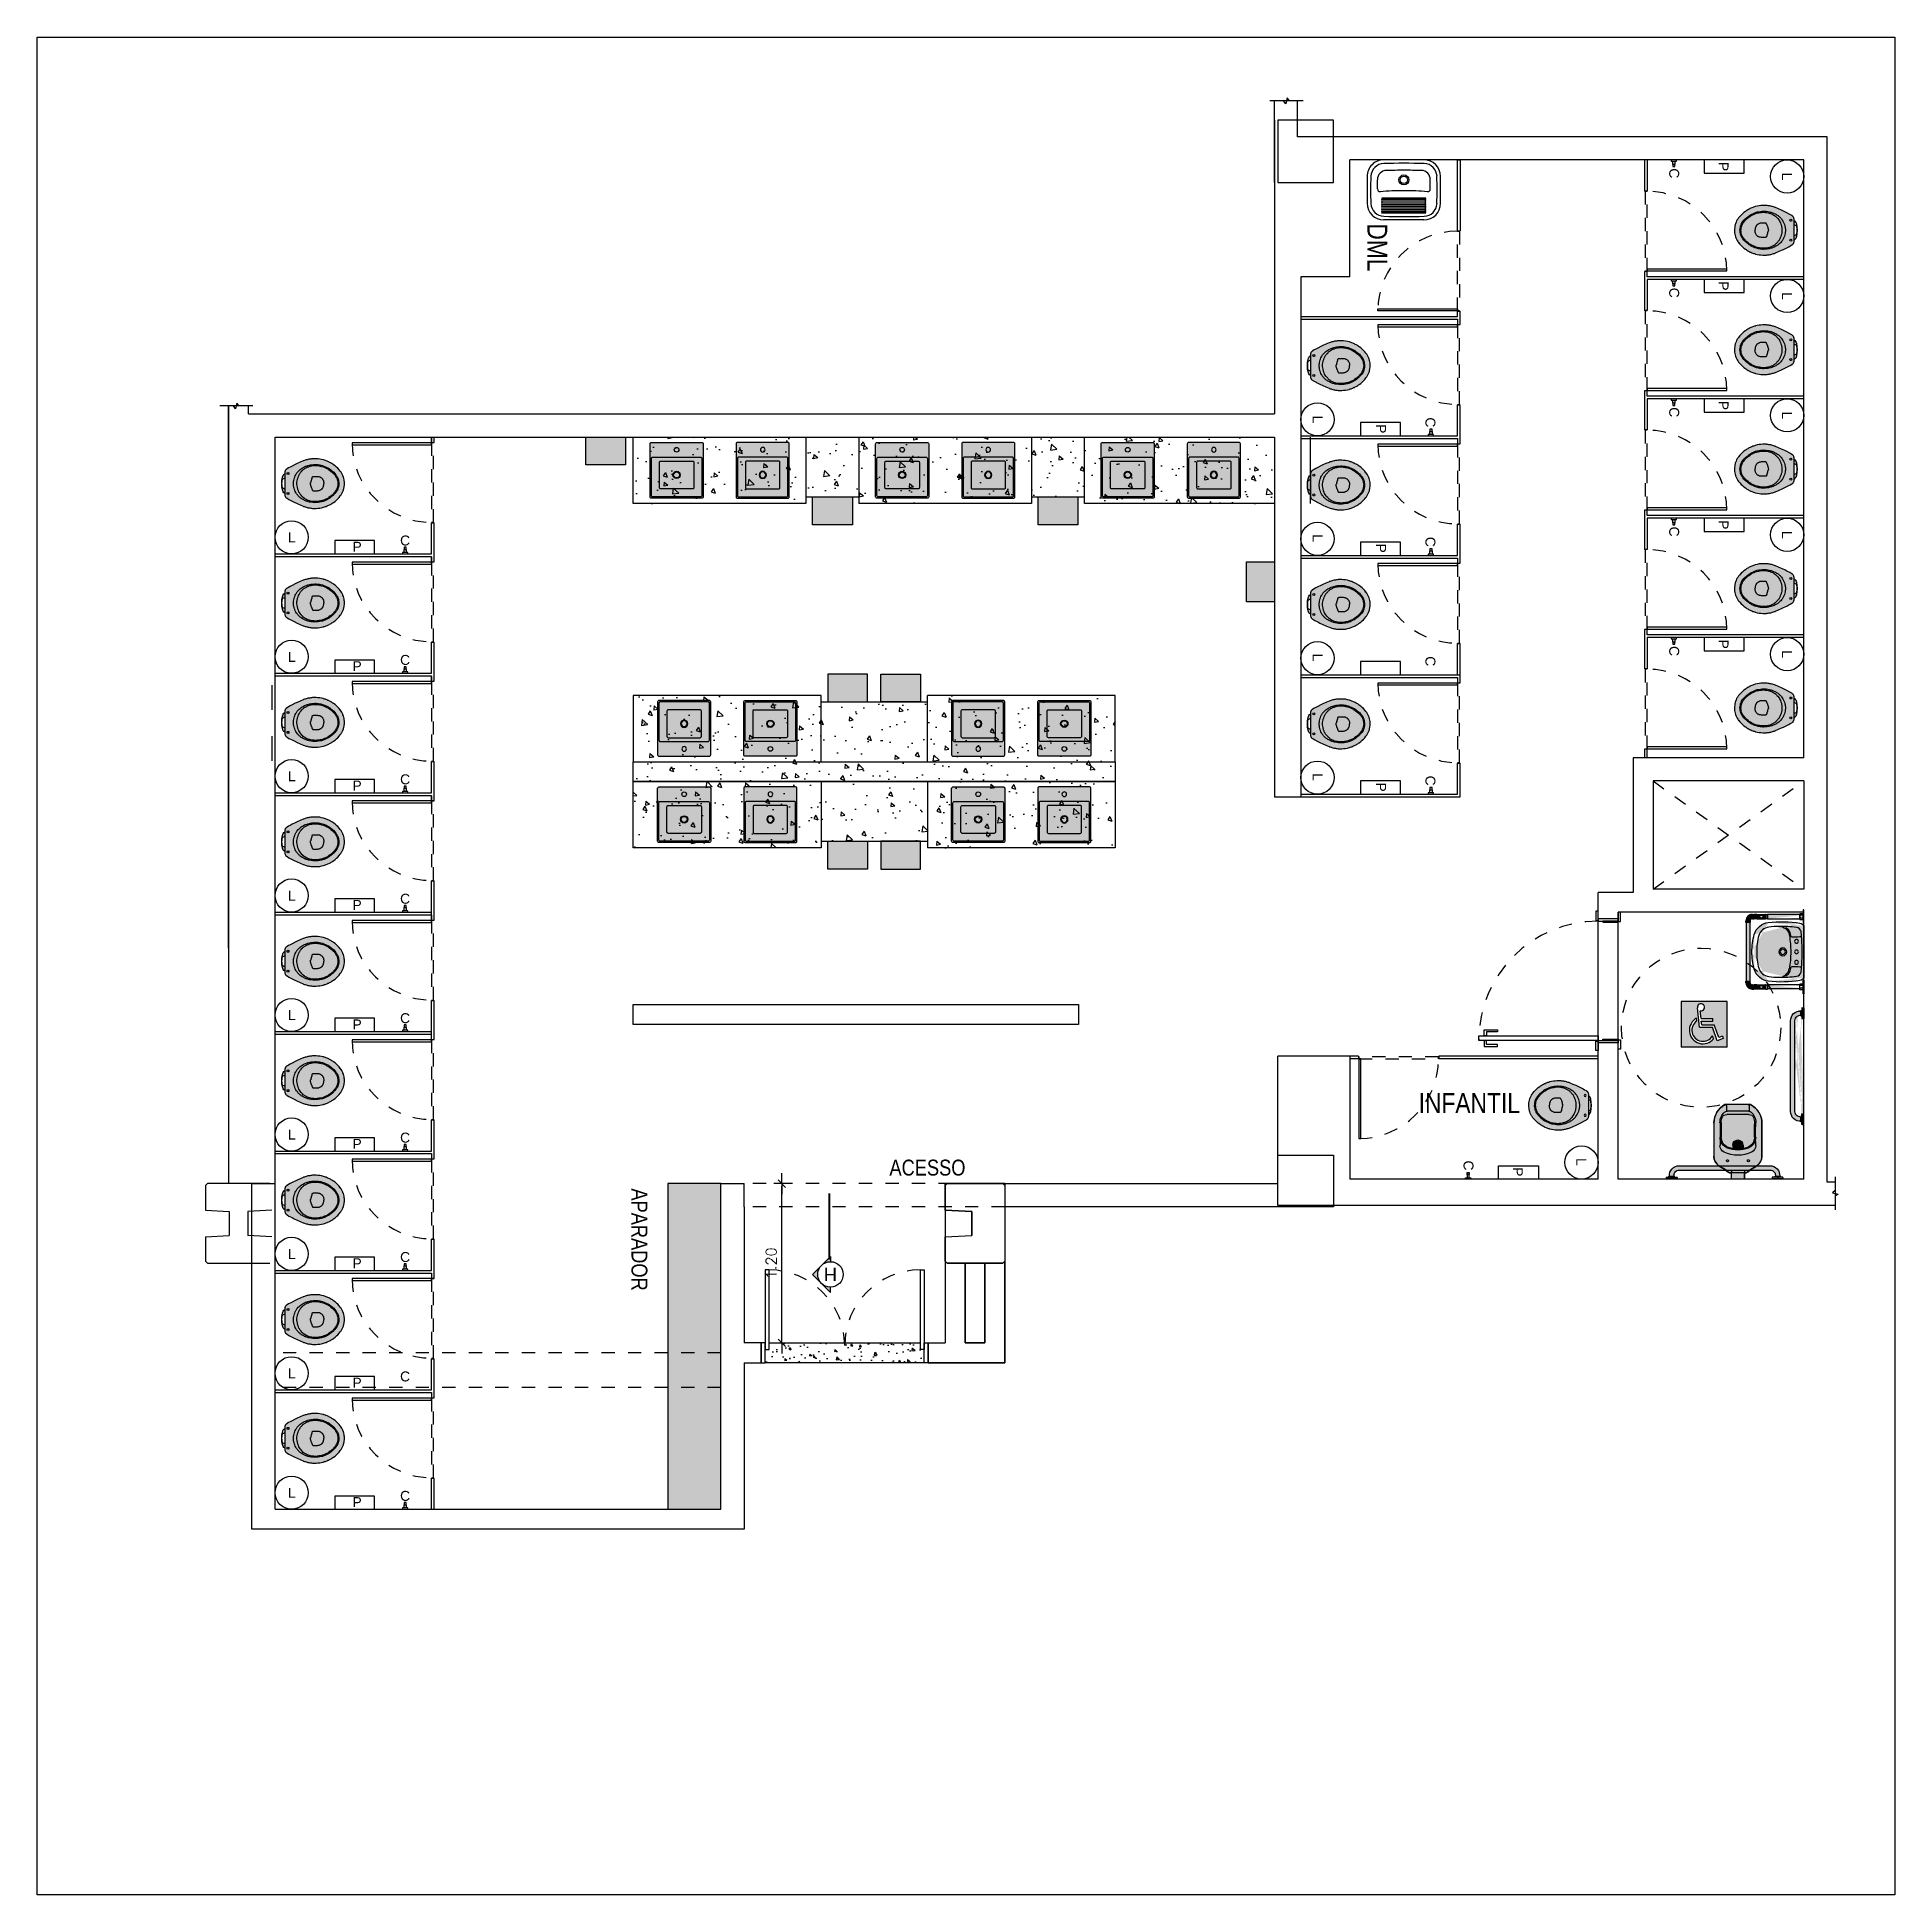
# Model space of a CAD drawing. Extents: x 1662 to 1676, y 921.3 to 935.3.
import ezdxf
from ezdxf.enums import TextEntityAlignment as Align

# ---------------------------------------------------------------- set-up
doc = ezdxf.new("R2010")
doc.units = 0
doc.header["$MEASUREMENT"] = 0
doc.header["$PDMODE"] = 35
doc.header["$PDSIZE"] = 0.05
for name, pattern in [('CONTINU', [0]), ('DASHDOT2', [0.5, 0.25, -0.125, 0, -0.125]), ('DASHEDX2', [1.5, 1, -0.5])]:
    doc.linetypes.add(name, pattern=pattern)
doc.layers.get('0').update_dxf_attribs({"linetype": 'CONTINUOUS'})
doc.layers.get('Defpoints').update_dxf_attribs({"linetype": 'CONTINUOUS'})
for name, color, linetype in [('G-EIXOS', 7, 'DASHDOT2'), ('HZ-AMBIENTE', 11, 'CONTINUOUS'), ('HZ-COTAS', 2, 'CONTINUOUS'), ('HZ-ESQUADRIAS', 30, 'CONTINUOUS'), ('HZ-ESTRUTURA', 4, 'CONTINUOUS'), ('HZ-HACHURA', 251, 'CONTINUOUS'), ('HZ-LAYOUT', 11, 'CONTINUOUS'), ('HZ-PAREDE-CORTADA', 7, 'CONTINUOUS'), ('HZ-PINTURA', 4, 'CONTINUOUS'), ('HZ-PISO', 5, 'CONTINUOUS'), ('HZ-PROJEÇÃO', 251, 'DASHEDX2'), ('HZ-TEXTO', 3, 'CONTINUOUS'), ('HZ-VISTA3', 143, 'CONTINUOUS'), ('HZ-VISTA4', 4, 'CONTINUOUS')]:
    doc.layers.add(name, color=color, linetype=linetype)
doc.styles.add('COTAS100', font='romans.shx', dxfattribs={"height": 0.15})
doc.styles.add('R0', font='ROMANS.SHX')
doc.styles.add('R60-1-100', font='arial.ttf', dxfattribs={"height": 0.15})
doc.dimstyles.new('1-50_', dxfattribs={"dimtxt": 0.08, "dimasz": 0.02, "dimexe": 0.09375, "dimexo": 1.046875, "dimgap": 0.02, "dimtad": 0, "dimzin": 4, "dimdsep": 46, "dimtxsty": 'R0', "dimblk": 'TIK', "dimblk1": 'TIK', "dimblk2": 'OBLIQUE', "dimcen": 0.09375, "dimse1": 1, "dimse2": 1, "dimclrd": 256, "dimclrt": 3, "dimadec": 0, "dimazin": 0, "dimtfac": 0.1, "dimtix": 1, "dimtmove": 2, "dimatfit": 3, "dimldrblk": 'OBLIQUE', "dimfxl": 1, "dimtvp": 1, "dimtolj": 1, "dimtzin": 4, "dimarcsym": 0})
pattern_1 = [(320, (736.73268, 2464.75994), (-0.031376067, -0.35863009), [0.0375, -0.4125]), (265, (736.73268, 2464.75994), (0.37609607, 0.06937567), [0.03, -0.33]), (10.451444, (736.73006, 2464.73005), (0.344719995, -0.289254423), [0.031870096, -0.350571056]), (316.1842, (736.83268, 2464.75994), (-0.08275964, -0.53362067), [0.05625, -0.61875]), (6.635635, (736.8258, 2464.71547), (0.4870593, -0.46733097), [0.04780517, -0.52585688]), (261.184164, (736.8327, 2464.75994), (0.4870593, -0.46733097), [0.045, -0.495]), (291, (736.80768, 2464.70994), (-0.201309445, -0.298453526), [0.0375, -0.4125]), (236, (736.80768, 2464.70994), (0.36257502, -0.121657666), [0.03, -0.33]), (341.451445, (736.7909, 2464.68506), (0.161265576, -0.42011119), [0.031870095, -0.350571056]), (307.5, (736.73268, 2464.75994), (0.166446927, -0.006079928), [0, -0.326, 0, -0.335, 0, -0.33125]), (277.5, (736.73268, 2464.75994), (0.197205856, -0.131534769), [0, -0.191, 0, -0.3185, 0, -0.12625]), (237.5, (736.73268, 2464.87144), (-0.011277436, -0.266911218), [0, -0.125, 0, -0.39, 0, -0.5175]), (227.5, (736.73268, 2464.92144), (0.05005249, -0.291593085), [0, -0.1625, 0, -0.259, 0, -0.3675])]

msp = doc.modelspace()

# ---------------------------------------------------------------- texts
at = {"layer": 'HZ-TEXTO', "style": 'R60-1-100'}
for s, p in [('P', (1674.742, 934.373)), ('C', (1674.37, 934.322)), ('L', (1675.22, 934.298)), ('C', (1674.37, 933.422)), ('P', (1674.742, 933.473)), ('L', (1675.22, 933.398)), ('C', (1674.37, 932.522)), ('P', (1674.742, 932.573)), ('L', (1671.683, 932.467)), ('P', (1672.161, 932.397)), ('C', (1672.533, 932.445)), ('L', (1675.22, 932.498)), ('L', (1671.683, 931.573)), ('C', (1672.533, 931.545)), ('C', (1674.37, 931.622)), ('P', (1674.742, 931.673)), ('L', (1675.22, 931.598)), ('P', (1672.161, 931.497)), ('C', (1674.37, 930.722)), ('P', (1674.742, 930.773)), ('L', (1671.683, 930.673)), ('C', (1672.533, 930.645)), ('L', (1675.22, 930.698)), ('L', (1671.683, 929.772)), ('C', (1672.533, 929.745)), ('P', (1672.161, 929.697)), ('C', (1672.82, 926.845)), ('P', (1673.192, 926.797)), ('L', (1673.67, 926.872))]:
    msp.add_text(s, height=0.075, rotation=270, dxfattribs=at).set_placement(p, align=Align.MIDDLE_CENTER)
for s, p in [('L', (1663.952, 931.578)), ('C', (1664.806, 931.555)), ('P', (1664.444, 931.508)), ('L', (1663.952, 930.678)), ('P', (1664.444, 930.608)), ('C', (1664.806, 930.655)), ('L', (1663.952, 929.778)), ('P', (1664.444, 929.708)), ('C', (1664.806, 929.755)), ('L', (1663.952, 928.878)), ('P', (1664.444, 928.808)), ('C', (1664.806, 928.855)), ('L', (1663.952, 927.978)), ('P', (1664.444, 927.908)), ('C', (1664.806, 927.955)), ('L', (1663.952, 927.078)), ('C', (1664.806, 927.055)), ('P', (1664.444, 927.008)), ('L', (1663.952, 926.178)), ('P', (1664.444, 926.108)), ('C', (1664.806, 926.155)), ('L', (1663.952, 925.278)), ('C', (1664.806, 925.255)), ('P', (1664.444, 925.208)), ('L', (1663.952, 924.378)), ('P', (1664.444, 924.308)), ('C', (1664.806, 924.355))]:
    msp.add_text(s, height=0.075, dxfattribs=at).set_placement(p, align=Align.MIDDLE_CENTER)
at = {"layer": 'HZ-TEXTO', "ltscale": 0.05, "insert": (1672.208, 933.764), "char_height": 0.15, "width": 1.05, "attachment_point": 2, "rotation": 270}
msp.add_mtext('{\\fArial Narrow|b0|i0|c0|p34;DML}', dxfattribs=at)
at = {"layer": 'HZ-TEXTO', "ltscale": 0.05, "insert": (1672.826, 927.39), "char_height": 0.15, "width": 1.05, "attachment_point": 2}
msp.add_mtext('{\\fArial Narrow|b0|i0|c0|p34;INFANTIL}', dxfattribs=at)
at = {"layer": 'HZ-TEXTO', "insert": (1669.029, 926.889), "char_height": 0.12, "width": 1.65503, "attachment_point": 3}
msp.add_mtext('{\\fArial Narrow|b0|i0|c0|p34;ACESSO}', dxfattribs=at)
at = {"layer": 'HZ-TEXTO', "insert": (1666.632, 925.901), "char_height": 0.12, "width": 1.86288, "attachment_point": 3, "rotation": 270}
msp.add_mtext('{\\fArial Narrow|b0|i0|c0|p34;APARADOR }', dxfattribs=at)
at = {"layer": 'HZ-TEXTO', "insert": (1668.011, 926.024), "char_height": 0.1, "width": 0.06536, "attachment_point": 5, "rotation": 180, "style": 'COTAS100'}
msp.add_mtext('{\\fArial|b0|i0|c0|p34;H}', dxfattribs=at)

# ---------------------------------------------------------------- blocks, each defined once
blk = doc.blocks.new('secador de mãos')
at = {"layer": 'HZ-PINTURA', "ltscale": 0.05}
h = blk.add_hatch(color=7, dxfattribs=at)
h.dxf.hatch_style = 1
h.set_gradient(color1=(255, 255, 255), color2=(207, 207, 207), one_color=1, tint=0.81, name='SPHERICAL')
h.paths.add_polyline_path([(1536.511, 931.56), (1536.211, 931.56), (1536.211, 931.35), (1536.511, 931.35)])
at = {"layer": 'HZ-LAYOUT', "ltscale": 0.05}
blk.add_lwpolyline([(1536.211, 931.56), (1536.511, 931.56), (1536.511, 931.35), (1536.211, 931.35)], close=True, dxfattribs=at)
blk = doc.blocks.new('635_P')
at = {"linetype": 'CONTINU', "ltscale": 5}
blk.add_lwpolyline([(-34, 8), (-34, -8), (-50, -8), (-50, 8)], close=True, dxfattribs=at)
at = {"ltscale": 2}
for points in [[(-10, -8), (-10, 8), (-34, 8), (-34, -8)], [(-10, 20), (0, 20), (0, -20), (-10, -20)]]:
    blk.add_lwpolyline(points, close=True, dxfattribs=at)
blk = doc.blocks.new('P11_p')
at = {"layer": 'HZ-PINTURA', "ltscale": 0.05}
h = blk.add_hatch(color=255, dxfattribs=at)
h.dxf.hatch_style = 1
h.paths.add_polyline_path([(0.186, -0.25), (0.187, -0.237), (0.187, -0.223), (0.187, -0.209), (0.186, -0.202), (0.185, -0.196), (0.184, -0.189), (0.183, -0.182), (0.182, -0.175), (0.18, -0.168), (0.178, -0.162), (0.176, -0.155), (0.174, -0.149), (0.172, -0.142), (0.171, -0.14), (0.161, -0.117), (0.151, -0.094), (0.14, -0.07), (0.132, -0.055), (0.12, -0.032), (0.111, -0.017), (0.11, -0.015), (0.107, -0.011), (0.104, -0.007), (0.102, -0.006), (0.099, -0.005), (0.099, -0.004), (0.094, -0.002), (0.089, -0.001), (0.087, 0), (0.084, 0), (0.083, 0), (-0.083, 0), (-0.088, 0), (-0.091, -0.001), (-0.093, -0.002), (-0.095, -0.003), (-0.098, -0.004), (-0.099, -0.004), (-0.103, -0.007), (-0.105, -0.008), (-0.106, -0.01), (-0.108, -0.012), (-0.109, -0.014), (-0.11, -0.015), (-0.111, -0.017), (-0.118, -0.029), (-0.124, -0.04), (-0.132, -0.055), (-0.144, -0.079), (-0.151, -0.094), (-0.161, -0.117), (-0.171, -0.14), (-0.172, -0.142), (-0.174, -0.149), (-0.176, -0.155), (-0.178, -0.162), (-0.18, -0.168), (-0.182, -0.175), (-0.183, -0.182), (-0.184, -0.189), (-0.185, -0.196), (-0.186, -0.202), (-0.187, -0.209), (-0.187, -0.223), (-0.187, -0.237), (-0.186, -0.25), (-0.185, -0.264), (-0.182, -0.278), (-0.179, -0.291), (-0.178, -0.293), (-0.176, -0.299), (-0.174, -0.306), (-0.172, -0.312), (-0.169, -0.319), (-0.166, -0.325), (-0.164, -0.332), (-0.16, -0.338), (-0.157, -0.344), (-0.154, -0.35), (-0.15, -0.356), (-0.146, -0.362), (-0.142, -0.367), (-0.134, -0.379), (-0.124, -0.389), (-0.115, -0.399), (-0.104, -0.409), (-0.094, -0.418), (-0.085, -0.424), (-0.076, -0.43), (-0.066, -0.435), (-0.061, -0.437), (-0.056, -0.439), (-0.05, -0.442), (-0.039, -0.445), (-0.029, -0.447), (-0.018, -0.449), (-0.012, -0.45), (-0.007, -0.45), (0, -0.45), (0.011, -0.45), (0.022, -0.448), (0.028, -0.448), (0.033, -0.446), (0.038, -0.445), (0.044, -0.444), (0.049, -0.442), (0.06, -0.438), (0.07, -0.433), (0.075, -0.431), (0.079, -0.428), (0.084, -0.425), (0.088, -0.422), (0.093, -0.418), (0.104, -0.409), (0.115, -0.399), (0.124, -0.389), (0.134, -0.379), (0.142, -0.367), (0.146, -0.362), (0.15, -0.356), (0.154, -0.35), (0.157, -0.344), (0.16, -0.338), (0.164, -0.332), (0.166, -0.325), (0.169, -0.319), (0.172, -0.312), (0.174, -0.306), (0.176, -0.299), (0.178, -0.293), (0.179, -0.291), (0.182, -0.278), (0.185, -0.264)])
h.paths.add_polyline_path([(0.047, 0.018, 0.097939), (-0.047, 0.018, 0.193697), (-0.075, 0), (0.075, 0, 0.193689)])
h.paths.add_polyline_path([(0.025, 0.019, 0.079548), (-0.025, 0.019, 0.368436), (-0.04, 0.002), (-0.04, 0), (0.04, 0), (0.04, 0.002, 0.368464)], flags=16)
at = {"color": 0}
for points in [[(-0.093, -0.418), (-0.104, -0.409), (-0.115, -0.399), (-0.124, -0.389), (-0.134, -0.379), (-0.142, -0.367), (-0.146, -0.362), (-0.15, -0.356), (-0.154, -0.35), (-0.157, -0.344), (-0.16, -0.338), (-0.164, -0.332), (-0.166, -0.325), (-0.169, -0.319), (-0.172, -0.312), (-0.174, -0.306), (-0.176, -0.299), (-0.178, -0.293), (-0.179, -0.291), (-0.182, -0.278), (-0.185, -0.264), (-0.186, -0.25), (-0.187, -0.237), (-0.187, -0.223), (-0.187, -0.209), (-0.186, -0.202), (-0.185, -0.196), (-0.184, -0.189), (-0.183, -0.182), (-0.182, -0.175), (-0.18, -0.168), (-0.178, -0.162), (-0.176, -0.155), (-0.174, -0.149), (-0.172, -0.142), (-0.171, -0.14), (-0.161, -0.117), (-0.151, -0.094), (-0.144, -0.079), (-0.132, -0.055), (-0.124, -0.04), (-0.118, -0.029), (-0.111, -0.017), (-0.11, -0.015), (-0.109, -0.014), (-0.108, -0.012), (-0.106, -0.01), (-0.105, -0.008), (-0.103, -0.007), (-0.099, -0.004), (-0.098, -0.004), (-0.095, -0.003), (-0.093, -0.002), (-0.091, -0.001), (-0.088, 0), (-0.083, 0), (0.083, 0), (0.084, 0), (0.087, 0), (0.089, -0.001), (0.094, -0.002), (0.099, -0.004), (0.099, -0.005), (0.102, -0.006), (0.104, -0.007), (0.107, -0.011), (0.11, -0.015), (0.111, -0.017), (0.12, -0.032), (0.132, -0.055), (0.14, -0.07), (0.151, -0.094), (0.161, -0.117), (0.171, -0.14), (0.172, -0.142), (0.174, -0.149), (0.176, -0.155), (0.178, -0.162), (0.18, -0.168), (0.182, -0.175), (0.183, -0.182), (0.184, -0.189), (0.185, -0.196), (0.186, -0.202), (0.187, -0.209), (0.187, -0.223), (0.187, -0.237), (0.186, -0.25), (0.185, -0.264), (0.182, -0.278), (0.179, -0.291), (0.178, -0.293), (0.176, -0.299), (0.174, -0.306), (0.172, -0.312), (0.169, -0.319), (0.166, -0.325), (0.164, -0.332), (0.16, -0.338), (0.157, -0.344), (0.154, -0.35), (0.15, -0.356), (0.146, -0.362), (0.142, -0.367), (0.134, -0.379), (0.124, -0.389), (0.115, -0.399), (0.104, -0.409), (0.093, -0.418), (0.088, -0.422), (0.084, -0.425), (0.079, -0.428), (0.075, -0.431), (0.07, -0.433), (0.06, -0.438), (0.049, -0.442), (0.044, -0.444), (0.038, -0.445), (0.033, -0.446), (0.028, -0.448), (0.022, -0.448), (0.011, -0.45), (0, -0.45), (-0.007, -0.45), (-0.012, -0.45), (-0.018, -0.449), (-0.029, -0.447), (-0.039, -0.445), (-0.05, -0.442), (-0.056, -0.439), (-0.061, -0.437), (-0.066, -0.435), (-0.076, -0.43), (-0.085, -0.424), (-0.094, -0.418)], [(-0.043, -0.205), (-0.045, -0.206), (-0.047, -0.207), (-0.048, -0.207), (-0.049, -0.208), (-0.05, -0.209), (-0.052, -0.21), (-0.053, -0.212), (-0.053, -0.214), (-0.054, -0.216), (-0.054, -0.218), (-0.054, -0.22), (-0.054, -0.231), (-0.054, -0.242), (-0.054, -0.247), (-0.053, -0.253), (-0.053, -0.257), (-0.052, -0.261), (-0.051, -0.264), (-0.049, -0.266), (-0.048, -0.27), (-0.046, -0.273), (-0.042, -0.278), (-0.041, -0.28), (-0.036, -0.284), (-0.034, -0.285), (-0.029, -0.288), (-0.028, -0.289), (-0.022, -0.291), (-0.021, -0.291), (-0.015, -0.293), (-0.009, -0.294), (-0.005, -0.294), (0, -0.295)], [(-0.043, -0.205), (-0.039, -0.204), (-0.035, -0.203), (-0.033, -0.202), (-0.031, -0.201)], [(-0.031, -0.201), (-0.03, -0.201), (-0.029, -0.201), (-0.026, -0.2), (-0.024, -0.199), (-0.022, -0.199), (-0.02, -0.198), (-0.017, -0.197), (-0.014, -0.197), (-0.01, -0.196), (-0.007, -0.196)], [(0.007, -0.195), (0.006, -0.195), (0.003, -0.194), (0.002, -0.194), (0, -0.192), (0, -0.193), (-0.002, -0.194), (-0.003, -0.194), (-0.004, -0.195), (-0.007, -0.195)], [(0.031, -0.201), (0.037, -0.203), (0.043, -0.205), (0.045, -0.206), (0.047, -0.207), (0.048, -0.207), (0.049, -0.208), (0.05, -0.209), (0.051, -0.209), (0.052, -0.21), (0.053, -0.212), (0.054, -0.214), (0.054, -0.216), (0.054, -0.218), (0.054, -0.219), (0.054, -0.231), (0.054, -0.243), (0.054, -0.248), (0.053, -0.253), (0.053, -0.256), (0.052, -0.26), (0.05, -0.264), (0.049, -0.267), (0.047, -0.27), (0.045, -0.274), (0.044, -0.275), (0.043, -0.277), (0.041, -0.28), (0.039, -0.281), (0.037, -0.283), (0.035, -0.285), (0.034, -0.286), (0.031, -0.287), (0.028, -0.289), (0.027, -0.289), (0.024, -0.29), (0.021, -0.292), (0.016, -0.293), (0.01, -0.294), (0.005, -0.294), (0, -0.295)], [(0.031, -0.201), (0.028, -0.201), (0.025, -0.2), (0.021, -0.198), (0.016, -0.197), (0.013, -0.196), (0.009, -0.196), (0.008, -0.195), (0.007, -0.195)]]:
    blk.add_lwpolyline(points, dxfattribs=at)
blk.add_lwpolyline([(0.074, 0, 0.191605), (0.047, 0.018, 0.097938), (-0.047, 0.018, 0.193568), (-0.075, 0)], format="xyb", dxfattribs=at)
at = {"color": 0, "ltscale": 0.007917}
blk.add_lwpolyline([(0.04, 0), (0.04, 0.002, 0.368442), (0.025, 0.019, 0.079548), (-0.025, 0.019, 0.368442), (-0.04, 0.002), (-0.04, 0)], format="xyb", dxfattribs=at)
at = {"color": 0}
for points in [[(0.015, -0.067), (0.011, -0.066), (0, -0.066), (-0.004, -0.066), (-0.009, -0.066), (-0.015, -0.067), (-0.024, -0.068), (-0.034, -0.07), (-0.044, -0.073), (-0.049, -0.075), (-0.059, -0.079), (-0.067, -0.083), (-0.071, -0.085), (-0.075, -0.088), (-0.08, -0.091), (-0.084, -0.094), (-0.092, -0.101), (-0.099, -0.108), (-0.106, -0.115), (-0.112, -0.124), (-0.117, -0.132), (-0.121, -0.139), (-0.127, -0.15), (-0.13, -0.157), (-0.134, -0.168), (-0.136, -0.175), (-0.139, -0.187), (-0.14, -0.193), (-0.141, -0.199), (-0.142, -0.205), (-0.143, -0.216), (-0.144, -0.228), (-0.144, -0.234), (-0.143, -0.241), (-0.143, -0.247), (-0.142, -0.253), (-0.141, -0.259), (-0.14, -0.265), (-0.139, -0.271), (-0.136, -0.284), (-0.132, -0.295), (-0.127, -0.307), (-0.122, -0.318), (-0.119, -0.324), (-0.116, -0.329), (-0.113, -0.335), (-0.109, -0.34), (-0.105, -0.345), (-0.101, -0.35), (-0.097, -0.355), (-0.093, -0.36), (-0.085, -0.369), (-0.075, -0.378), (-0.065, -0.386), (-0.062, -0.388), (-0.058, -0.391), (-0.054, -0.393), (-0.05, -0.396), (-0.041, -0.399), (-0.033, -0.403), (-0.028, -0.404), (-0.023, -0.405), (-0.019, -0.406), (-0.009, -0.407), (0, -0.408), (0.005, -0.408), (0.01, -0.407), (0.014, -0.407), (0.024, -0.405), (0.033, -0.403), (0.033, -0.403), (0.037, -0.401), (0.041, -0.399), (0.05, -0.396), (0.058, -0.391), (0.065, -0.386), (0.075, -0.378), (0.08, -0.373), (0.085, -0.369), (0.089, -0.364), (0.093, -0.36), (0.101, -0.35), (0.109, -0.34), (0.116, -0.329), (0.122, -0.318), (0.127, -0.307), (0.13, -0.301), (0.132, -0.295), (0.134, -0.29), (0.136, -0.284), (0.138, -0.278), (0.14, -0.265), (0.142, -0.253), (0.143, -0.241), (0.144, -0.228), (0.143, -0.217), (0.143, -0.211), (0.141, -0.199), (0.139, -0.187), (0.137, -0.18), (0.136, -0.174), (0.134, -0.168), (0.132, -0.162), (0.129, -0.156), (0.127, -0.15), (0.123, -0.143), (0.121, -0.138), (0.117, -0.132), (0.113, -0.125), (0.11, -0.121), (0.107, -0.117), (0.104, -0.113), (0.1, -0.109), (0.097, -0.105), (0.093, -0.102), (0.089, -0.098), (0.085, -0.095), (0.077, -0.089), (0.068, -0.084), (0.059, -0.079), (0.049, -0.075), (0.044, -0.073), (0.034, -0.07), (0.029, -0.069), (0.025, -0.068), (0.02, -0.067)], [(-0.01, -0.092), (-0.02, -0.093), (-0.031, -0.095), (-0.036, -0.097), (-0.041, -0.098), (-0.046, -0.1), (-0.056, -0.104), (-0.065, -0.108), (-0.07, -0.111), (-0.075, -0.113), (-0.079, -0.116), (-0.083, -0.119), (-0.088, -0.123), (-0.095, -0.13), (-0.099, -0.133), (-0.103, -0.137), (-0.106, -0.141), (-0.109, -0.145), (-0.112, -0.149), (-0.115, -0.153), (-0.118, -0.158), (-0.123, -0.167), (-0.125, -0.172), (-0.127, -0.177), (-0.127, -0.178), (-0.131, -0.187), (-0.132, -0.192), (-0.133, -0.197), (-0.133, -0.199), (-0.134, -0.204), (-0.135, -0.21), (-0.136, -0.222), (-0.136, -0.234), (-0.136, -0.238), (-0.135, -0.25), (-0.134, -0.256), (-0.133, -0.262), (-0.132, -0.266), (-0.129, -0.278), (-0.126, -0.29), (-0.121, -0.302), (-0.116, -0.313), (-0.113, -0.318), (-0.11, -0.324), (-0.108, -0.327), (-0.102, -0.338), (-0.094, -0.347), (-0.086, -0.357), (-0.077, -0.366), (-0.073, -0.37), (-0.068, -0.374), (-0.065, -0.377), (-0.062, -0.379), (-0.059, -0.382), (-0.052, -0.386), (-0.044, -0.391), (-0.04, -0.393), (-0.036, -0.394), (-0.031, -0.396), (-0.022, -0.398), (-0.014, -0.4), (-0.009, -0.4), (-0.005, -0.401), (0, -0.401), (0.009, -0.4), (0.018, -0.399), (0.022, -0.398), (0.027, -0.397), (0.032, -0.395), (0.04, -0.392), (0.044, -0.39), (0.048, -0.388), (0.052, -0.386), (0.056, -0.384), (0.061, -0.38), (0.07, -0.372), (0.075, -0.368), (0.079, -0.364), (0.084, -0.359), (0.088, -0.355), (0.092, -0.35), (0.096, -0.345), (0.098, -0.342), (0.105, -0.332), (0.109, -0.327), (0.112, -0.321), (0.115, -0.316), (0.118, -0.31), (0.12, -0.305), (0.122, -0.299), (0.124, -0.295), (0.128, -0.284), (0.131, -0.272), (0.132, -0.266), (0.133, -0.26), (0.134, -0.257), (0.135, -0.245), (0.136, -0.239), (0.136, -0.233), (0.136, -0.227), (0.136, -0.221), (0.135, -0.218), (0.135, -0.211), (0.134, -0.205), (0.132, -0.195), (0.13, -0.187), (0.127, -0.177), (0.124, -0.17), (0.12, -0.161), (0.114, -0.152), (0.112, -0.148), (0.106, -0.14), (0.099, -0.133), (0.095, -0.13), (0.088, -0.123), (0.079, -0.116), (0.071, -0.111), (0.064, -0.107), (0.055, -0.103), (0.045, -0.099), (0.04, -0.098), (0.035, -0.096), (0.028, -0.095), (0.017, -0.093), (0.006, -0.092), (0.001, -0.092), (-0.004, -0.092)]]:
    blk.add_lwpolyline(points, close=True, dxfattribs=at)
for points in [[(-0.075, -0.017, 1), (-0.075, -0.032, 1)], [(0.075, -0.017, 1), (0.075, -0.032, 1)]]:
    blk.add_lwpolyline(points, format="xyb", close=True, dxfattribs=at)
blk = doc.blocks.new('*U17')
at = {"ltscale": 0.1}
blk.add_lwpolyline([(0.054, 0), (0.018, 0), (0.018, 0.9), (0.054, 0.9)], close=True, dxfattribs=at)
for points in [[(-0.057, 0.018), (0.013, 0.018), (0.013, 0), (-0.057, 0)], [(0, 0), (0.018, 0), (0.018, -0.15), (0, -0.15)], [(0.993, 0.018), (0.923, 0.018), (0.923, 0), (0.993, 0)], [(0.018, -0.036), (0.027, -0.036), (0.027, -0.15), (0.018, -0.15)], [(0.918, -0.036), (0.909, -0.036), (0.909, -0.15), (0.918, -0.15)], [(0.936, 0), (0.918, 0), (0.918, -0.15), (0.936, -0.15)], [(-0.048, -0.15), (0.022, -0.15), (0.022, -0.168), (-0.048, -0.168)], [(0.984, -0.15), (0.914, -0.15), (0.914, -0.168), (0.984, -0.168)]]:
    blk.add_lwpolyline(points, close=True)
at = {"layer": 'HZ-PISO'}
for p, q in [((0.013, 0), (0.923, 0)), ((0.022, -0.15), (0.914, -0.15))]:
    blk.add_line(p, q, dxfattribs=at)
at = {"layer": 'HZ-PROJEÇÃO', "ltscale": 0.1}
blk.add_arc((0.018, 0), 0.9, 360, 90, dxfattribs=at)
at = {"layer": 'HZ-VISTA4'}
for points in [[(0.018, 0.858), (-0.027, 0.858), (-0.027, 0.758), (-0.012, 0.758), (-0.012, 0.842), (0.018, 0.842)], [(0.054, 0.858), (0.099, 0.858), (0.099, 0.758), (0.084, 0.758), (0.084, 0.842), (0.054, 0.842)]]:
    blk.add_lwpolyline(points, close=True, dxfattribs=at)
blk = doc.blocks.new('feq')
at = {"layer": 'HZ-HACHURA', "linetype": 'ByBlock'}
h = blk.add_hatch(color=150, dxfattribs=at)
h.paths.add_polyline_path([(522.604, 88.15), (522.604, 86.45), (524.304, 86.45), (524.304, 88.15)])
h.paths.add_polyline_path([(523.21, 87.904, -3.32847), (523.313, 87.801), (523.343, 87.511), (523.775, 87.511), (523.775, 87.419), (523.352, 87.419), (523.366, 87.285), (523.828, 87.285), (523.996, 86.811), (524.136, 86.861), (524.166, 86.774), (523.939, 86.693), (523.763, 87.193), (523.283, 87.193)], flags=16)
h.paths.add_polyline_path([(523.18, 87.531), (523.19, 87.431, 1.258836), (523.77, 86.873), (523.808, 86.766, -1.225745)], flags=16)
at = {"layer": 'HZ-HACHURA', "color": 4, "linetype": 'ByBlock'}
for p, q in [((524.304, 88.15), (522.604, 88.15)), ((522.604, 88.15), (522.604, 86.45)), ((524.304, 86.45), (524.304, 88.15)), ((523.19, 87.431), (523.18, 87.531)), ((523.283, 87.193), (523.21, 87.904)), ((523.343, 87.511), (523.313, 87.801)), ((523.343, 87.511), (523.775, 87.511)), ((523.352, 87.419), (523.775, 87.419)), ((523.366, 87.285), (523.352, 87.419)), ((523.366, 87.285), (523.828, 87.285)), ((523.775, 87.419), (523.775, 87.511)), ((523.996, 86.811), (523.828, 87.285)), ((523.283, 87.193), (523.763, 87.193)), ((523.939, 86.693), (523.763, 87.193)), ((523.808, 86.766), (523.77, 86.873)), ((524.166, 86.774), (523.939, 86.693)), ((524.136, 86.861), (523.996, 86.811)), ((524.136, 86.861), (524.166, 86.774)), ((524.304, 86.45), (522.604, 86.45))]:
    blk.add_line(p, q, dxfattribs=at)
for centre, radius, start, end in [((523.339, 87.931), 0.132, 258.61861, 191.72948), ((523.416, 87.084), 0.505, 117.78911, 320.95469), ((523.416, 87.084), 0.413, 123.03852, 329.18619)]:
    blk.add_arc(centre, radius, start, end, dxfattribs=at)
blk = doc.blocks.new('ppne')
at = {"layer": 'HZ-PINTURA'}
h = blk.add_hatch(color=253, dxfattribs=at)
h.dxf.hatch_style = 1
h.paths.add_polyline_path([(-8.277, 3.722), (-8.277, 3.758), (-8.277, 3.759), (-8.278, 3.76), (-8.279, 3.76), (-8.279, 3.72), (-8.278, 3.72), (-8.277, 3.721)], flags=17)
h.paths.add_polyline_path([(-8.277, 2.923), (-8.277, 2.959), (-8.277, 2.96), (-8.278, 2.961), (-8.279, 2.961), (-8.279, 2.921), (-8.278, 2.922), (-8.277, 2.922)], flags=17)
edge = h.paths.add_edge_path()
edge.add_line((-8.285, 3.778), (-8.285, 3.741))
edge.add_line((-8.285, 3.74), (-8.285, 3.701))
edge.add_line((-8.295, 3.741), (-8.295, 3.74))
edge.add_line((-8.298, 3.78), (-8.298, 3.699))
edge.add_line((-8.287, 3.78), (-8.298, 3.78))
edge.add_line((-8.285, 3.74), (-8.298, 3.74))
edge.add_line((-8.285, 3.741), (-8.298, 3.741))
edge.add_line((-8.287, 3.699), (-8.298, 3.699))
edge.add_line((-8.287, 3.78), (-8.286, 3.78))
edge.add_line((-8.286, 3.78), (-8.285, 3.779))
edge.add_line((-8.285, 3.779), (-8.285, 3.778))
edge.add_line((-8.285, 3.701), (-8.285, 3.7))
edge.add_line((-8.285, 3.7), (-8.286, 3.699))
edge.add_line((-8.286, 3.699), (-8.287, 3.699))
edge.add_line((-8.262, 3.723), (-8.268, 3.724))
edge.add_line((-8.256, 3.72), (-8.262, 3.723))
edge.add_line((-8.249, 3.717), (-8.256, 3.72))
edge.add_line((-8.266, 3.756), (-8.258, 3.755))
edge.add_line((-8.199, 2.998), (-8.199, 3.683))
edge.add_line((-8.232, 2.998), (-8.232, 3.683))
edge.add_line((-8.285, 2.941), (-8.285, 2.98))
edge.add_line((-8.295, 2.94), (-8.295, 2.941))
edge.add_line((-8.285, 2.941), (-8.298, 2.941))
edge.add_line((-8.285, 2.94), (-8.298, 2.94))
edge.add_line((-8.268, 2.958), (-8.277, 2.958))
edge.add_line((-8.279, 2.961), (-8.285, 2.961))
edge.add_line((-8.287, 2.982), (-8.298, 2.982))
edge.add_line((-8.279, 3.72), (-8.285, 3.72))
edge.add_line((-8.268, 3.724), (-8.277, 3.724))
edge.add_line((-8.279, 3.76), (-8.285, 3.76))
edge.add_line((-8.277, 2.925), (-8.263, 2.925))
edge.add_line((-8.263, 2.925), (-8.248, 2.929))
edge.add_line((-8.268, 2.958), (-8.259, 2.96))
edge.add_line((-8.248, 2.929), (-8.234, 2.935))
edge.add_line((-8.259, 2.96), (-8.249, 2.965))
edge.add_line((-8.234, 2.935), (-8.222, 2.945))
edge.add_line((-8.249, 2.965), (-8.242, 2.972))
edge.add_line((-8.242, 2.972), (-8.236, 2.98))
edge.add_line((-8.236, 2.98), (-8.233, 2.989))
edge.add_line((-8.233, 2.989), (-8.232, 2.998))
edge.add_line((-8.199, 3.683), (-8.2, 3.697))
edge.add_line((-8.232, 3.683), (-8.233, 3.692))
edge.add_line((-8.285, 2.98), (-8.285, 2.981))
edge.add_line((-8.2, 3.697), (-8.205, 3.711))
edge.add_line((-8.233, 3.692), (-8.236, 3.701))
edge.add_line((-8.205, 3.711), (-8.212, 3.725))
edge.add_line((-8.236, 3.701), (-8.242, 3.71))
edge.add_line((-8.212, 3.725), (-8.222, 3.737))
edge.add_line((-8.285, 2.981), (-8.286, 2.982))
edge.add_line((-8.242, 3.71), (-8.249, 3.717))
edge.add_line((-8.222, 3.737), (-8.234, 3.746))
edge.add_line((-8.234, 3.746), (-8.248, 3.753))
edge.add_line((-8.286, 2.982), (-8.287, 2.982))
edge.add_line((-8.248, 3.753), (-8.258, 3.755))
edge.add_line((-8.266, 3.756), (-8.277, 3.756))
edge.add_line((-8.287, 2.901), (-8.298, 2.901))
edge.add_line((-8.279, 2.921), (-8.285, 2.921))
edge.add_line((-8.287, 2.901), (-8.286, 2.901))
edge.add_line((-8.286, 2.901), (-8.285, 2.902))
edge.add_line((-8.285, 2.902), (-8.285, 2.903))
edge.add_line((-8.285, 2.903), (-8.285, 2.94))
edge.add_line((-8.298, 2.901), (-8.298, 2.982))
edge.add_line((-8.222, 2.945), (-8.212, 2.956))
edge.add_line((-8.212, 2.956), (-8.205, 2.97))
edge.add_line((-8.205, 2.97), (-8.2, 2.984))
edge.add_line((-8.2, 2.984), (-8.199, 2.998))
h = blk.add_hatch(color=253, dxfattribs=at)
h.dxf.hatch_style = 1
h.paths.add_polyline_path([(-8.285, 3.778), (-8.285, 3.779), (-8.286, 3.78), (-8.287, 3.78), (-8.298, 3.78), (-8.298, 3.741), (-8.285, 3.741)])
h.paths.add_polyline_path([(-8.285, 3.74), (-8.298, 3.74), (-8.298, 3.699), (-8.287, 3.699), (-8.286, 3.699), (-8.285, 3.7), (-8.285, 3.701)])
h.paths.add_polyline_path([(-8.279, 3.76), (-8.285, 3.76), (-8.285, 3.741), (-8.295, 3.741), (-8.295, 3.74), (-8.285, 3.74), (-8.285, 3.72), (-8.279, 3.72)])
h = blk.add_hatch(color=253, dxfattribs=at)
h.dxf.hatch_style = 1
h.paths.add_polyline_path([(-8.222, 3.737), (-8.234, 3.746), (-8.248, 3.753), (-8.258, 3.755), (-8.266, 3.756), (-8.277, 3.756), (-8.277, 3.724), (-8.268, 3.724), (-8.262, 3.723), (-8.256, 3.72), (-8.249, 3.717), (-8.242, 3.71), (-8.236, 3.701), (-8.233, 3.692), (-8.232, 3.683), (-8.232, 2.998), (-8.233, 2.989), (-8.236, 2.98), (-8.242, 2.972), (-8.249, 2.965), (-8.259, 2.96), (-8.268, 2.958), (-8.277, 2.958), (-8.277, 2.925), (-8.263, 2.925), (-8.248, 2.929), (-8.234, 2.935), (-8.222, 2.945), (-8.212, 2.956), (-8.205, 2.97), (-8.2, 2.984), (-8.199, 2.998), (-8.199, 3.683), (-8.2, 3.697), (-8.205, 3.711), (-8.212, 3.725)])
h = blk.add_hatch(color=253, dxfattribs=at)
h.dxf.hatch_style = 1
h.paths.add_polyline_path([(-8.285, 2.98), (-8.285, 2.981), (-8.286, 2.982), (-8.287, 2.982), (-8.298, 2.982), (-8.298, 2.941), (-8.285, 2.941)])
h.paths.add_polyline_path([(-8.285, 2.94), (-8.298, 2.94), (-8.298, 2.901), (-8.287, 2.901), (-8.286, 2.901), (-8.285, 2.902), (-8.285, 2.903)])
h.paths.add_polyline_path([(-8.279, 2.961), (-8.285, 2.961), (-8.285, 2.941), (-8.295, 2.941), (-8.295, 2.94), (-8.285, 2.94), (-8.285, 2.921), (-8.279, 2.921)])
h = blk.add_hatch(color=255, dxfattribs=at)
h.dxf.hatch_style = 1
h.paths.add_polyline_path([(-7.891, 2.557), (-7.945, 2.59, -0.276188), (-7.983, 2.661), (-7.983, 2.912, -0.284428), (-7.897, 3.051), (-7.705, 3.051, -0.278407), (-7.621, 2.912), (-7.621, 2.661, -0.249079), (-7.659, 2.59), (-7.713, 2.557, -0.296079), (-7.752, 2.536), (-7.752, 2.491), (-7.852, 2.491), (-7.852, 2.536, -0.296067)])
h.paths.add_polyline_path([(-7.842, 2.536, -0.414216), (-7.851, 2.545), (-7.851, 2.545, 0.414214), (-7.842, 2.536), (-7.762, 2.536, 0.412983), (-7.753, 2.545), (-7.753, 2.545, -0.412983), (-7.762, 2.536)], flags=16)
h.paths.add_polyline_path([(-7.881, 2.62, -1), (-7.881, 2.635, -1)], flags=16)
h.paths.add_polyline_path([(-7.724, 2.635, -1), (-7.724, 2.62, -1)], flags=16)
h.paths.add_polyline_path([(-7.906, 2.692, -0.295956), (-7.937, 2.742, 0.002984), (-7.936, 2.806, 0.305721), (-7.881, 2.723, 0.196765), (-7.724, 2.723, 0.30554), (-7.668, 2.806, -0.005022), (-7.667, 2.915, 0.219669), (-7.702, 2.994, 0.113827), (-7.713, 3, -0.338732), (-7.717, 3.005), (-7.717, 3.005, 0.336711), (-7.713, 3, -0.114179), (-7.702, 2.994, -0.219669), (-7.667, 2.915, 0.008003), (-7.667, 2.742, -0.295955), (-7.698, 2.692, -0.221333)], flags=16)
h.paths.add_polyline_path([(-7.874, 2.727, -0.312538), (-7.927, 2.805, 0.00507), (-7.928, 2.915, -0.107996), (-7.92, 2.954, -0.297119), (-7.886, 2.977), (-7.719, 2.977, -0.298575), (-7.684, 2.954, -0.107996), (-7.676, 2.915, 0.00507), (-7.677, 2.805, -0.31266), (-7.731, 2.727, -0.184122)], flags=16)
h = blk.add_hatch(color=255, dxfattribs=at)
h.dxf.hatch_style = 1
h.paths.add_polyline_path([(-7.764, 2.746), (-7.764, 2.718, 0.043374), (-7.73, 2.727, 0.311429), (-7.677, 2.805, -0.005073), (-7.676, 2.915, 0.108367), (-7.684, 2.954, 0.296983), (-7.719, 2.977), (-7.886, 2.977, 0.296209), (-7.92, 2.954, 0.108332), (-7.928, 2.915, -0.00507), (-7.927, 2.805, 0.311549), (-7.874, 2.727, 0.043328), (-7.841, 2.718), (-7.841, 2.746, -0.998669)])
h.paths.add_polyline_path([(-7.698, 2.692, 0.295955), (-7.667, 2.742, -0.002981), (-7.668, 2.806, -0.305539), (-7.724, 2.723, -0.196765), (-7.881, 2.723, -0.305356), (-7.936, 2.806, -0.002978), (-7.937, 2.742, 0.295956), (-7.906, 2.692, 0.221333)])
h = blk.add_hatch(color=255, dxfattribs=at)
h.dxf.hatch_style = 1
h.paths.add_polyline_path([(-7.841, 2.746), (-7.841, 2.718, 0.096571), (-7.764, 2.718), (-7.764, 2.746, 0.998669)])
h = blk.add_hatch(color=253, dxfattribs=at)
h.dxf.hatch_style = 1
h.paths.add_polyline_path([(-7.318, 2.577), (-7.331, 2.584), (-7.345, 2.589), (-7.36, 2.59), (-7.659, 2.59), (-7.713, 2.557), (-7.36, 2.557), (-7.351, 2.556), (-7.342, 2.553), (-7.333, 2.547), (-7.326, 2.539), (-7.321, 2.53), (-7.319, 2.521), (-7.319, 2.512), (-7.286, 2.512), (-7.287, 2.526), (-7.29, 2.541), (-7.297, 2.554), (-7.306, 2.567)])
h.paths.add_polyline_path([(-7.659, 2.59), (-7.945, 2.59), (-7.891, 2.557), (-7.713, 2.557)])
h.paths.add_polyline_path([(-7.945, 2.59), (-8.044, 2.59), (-8.059, 2.589), (-8.073, 2.584), (-8.086, 2.577), (-8.098, 2.567), (-8.108, 2.554), (-8.114, 2.541), (-8.116, 2.531), (-8.118, 2.522), (-8.118, 2.512), (-8.085, 2.512), (-8.085, 2.521), (-8.084, 2.527), (-8.082, 2.533), (-8.078, 2.539), (-8.071, 2.547), (-8.063, 2.553), (-8.054, 2.556), (-8.044, 2.557), (-7.891, 2.557)])
h.paths.add_polyline_path([(-8.082, 2.51), (-8.121, 2.51), (-8.121, 2.504), (-8.103, 2.504), (-8.103, 2.491), (-8.101, 2.491), (-8.101, 2.504), (-8.082, 2.504)])
h.paths.add_polyline_path([(-8.103, 2.504), (-8.121, 2.504), (-8.14, 2.504), (-8.141, 2.504), (-8.142, 2.503), (-8.142, 2.502), (-8.142, 2.491), (-8.103, 2.491)])
h.paths.add_polyline_path([(-8.061, 2.502), (-8.061, 2.503), (-8.062, 2.504), (-8.063, 2.504), (-8.101, 2.504), (-8.101, 2.491), (-8.061, 2.491)])
h = blk.add_hatch(color=253, dxfattribs=at)
h.dxf.hatch_style = 1
h.paths.add_polyline_path([(-7.283, 2.51), (-7.323, 2.51), (-7.323, 2.504), (-7.303, 2.504), (-7.303, 2.491), (-7.301, 2.491), (-7.301, 2.504), (-7.283, 2.504)])
h.paths.add_polyline_path([(-7.262, 2.502), (-7.263, 2.503), (-7.263, 2.504), (-7.264, 2.504), (-7.301, 2.504), (-7.301, 2.491), (-7.262, 2.491)])
h.paths.add_polyline_path([(-7.303, 2.504), (-7.323, 2.504), (-7.341, 2.504), (-7.343, 2.504), (-7.343, 2.503), (-7.344, 2.502), (-7.344, 2.491), (-7.303, 2.491)])
for p, q in [((-7.897, 3.051), (-7.705, 3.051)), ((-7.887, 3.041), (-7.887, 3.005)), ((-7.886, 2.977), (-7.719, 2.977)), ((-7.884, 3.001), (-7.721, 3.001)), ((-7.717, 3.041), (-7.717, 3.005)), ((-7.983, 2.912), (-7.983, 2.661)), ((-7.621, 2.912), (-7.621, 2.661)), ((-7.841, 2.746), (-7.841, 2.718)), ((-7.764, 2.747), (-7.764, 2.718)), ((-7.945, 2.59), (-7.891, 2.557)), ((-7.855, 2.536), (-7.842, 2.536)), ((-7.852, 2.536), (-7.852, 2.491)), ((-7.851, 2.557), (-7.851, 2.545)), ((-7.842, 2.536), (-7.749, 2.536)), ((-7.753, 2.553), (-7.753, 2.545)), ((-7.752, 2.536), (-7.752, 2.491)), ((-7.713, 2.557), (-7.659, 2.59)), ((-7.752, 2.491), (-7.852, 2.491))]:
    blk.add_line(p, q)
for points in [[(-8.287, 3.78), (-8.298, 3.78)], [(-8.298, 3.78), (-8.298, 3.699)], [(-8.287, 3.78), (-8.286, 3.78)], [(-8.286, 3.78), (-8.285, 3.779)], [(-8.285, 3.741), (-8.298, 3.741)], [(-8.285, 3.74), (-8.298, 3.74)], [(-8.287, 3.699), (-8.298, 3.699)], [(-8.295, 3.741), (-8.295, 3.74)], [(-8.286, 3.699), (-8.287, 3.699)], [(-8.285, 3.7), (-8.286, 3.699)], [(-8.285, 3.779), (-8.285, 3.778)], [(-8.285, 3.778), (-8.285, 3.741)], [(-8.279, 3.76), (-8.285, 3.76)], [(-8.285, 3.74), (-8.285, 3.701)], [(-8.279, 3.72), (-8.285, 3.72)], [(-8.285, 3.701), (-8.285, 3.7)], [(-8.278, 3.76), (-8.279, 3.76)], [(-8.279, 3.72), (-8.279, 3.76)], [(-8.279, 3.72), (-8.278, 3.72)], [(-8.277, 3.759), (-8.278, 3.76)], [(-8.278, 3.72), (-8.277, 3.721)], [(-8.277, 3.758), (-8.277, 3.759)], [(-8.277, 3.722), (-8.277, 3.758)], [(-8.266, 3.756), (-8.277, 3.756)], [(-8.268, 3.724), (-8.277, 3.724)], [(-8.277, 3.721), (-8.277, 3.722)], [(-8.262, 3.723), (-8.268, 3.724)], [(-8.266, 3.756), (-8.258, 3.755)], [(-8.256, 3.72), (-8.262, 3.723)], [(-8.248, 3.753), (-8.258, 3.755)], [(-8.249, 3.717), (-8.256, 3.72)], [(-8.242, 3.71), (-8.249, 3.717)], [(-8.234, 3.746), (-8.248, 3.753)], [(-8.236, 3.701), (-8.242, 3.71)], [(-8.233, 3.692), (-8.236, 3.701)], [(-8.222, 3.737), (-8.234, 3.746)], [(-8.232, 3.683), (-8.233, 3.692)], [(-8.232, 2.998), (-8.232, 3.683)], [(-8.212, 3.725), (-8.222, 3.737)], [(-8.205, 3.711), (-8.212, 3.725)], [(-8.2, 3.697), (-8.205, 3.711)], [(-8.199, 3.683), (-8.2, 3.697)], [(-8.199, 2.998), (-8.199, 3.683)], [(-8.298, 2.901), (-8.298, 2.982)], [(-8.287, 2.982), (-8.298, 2.982)], [(-8.285, 2.941), (-8.298, 2.941)], [(-8.295, 2.94), (-8.295, 2.941)], [(-8.286, 2.982), (-8.287, 2.982)], [(-8.285, 2.981), (-8.286, 2.982)], [(-8.285, 2.98), (-8.285, 2.981)], [(-8.285, 2.941), (-8.285, 2.98)], [(-8.279, 2.961), (-8.285, 2.961)], [(-8.279, 2.921), (-8.279, 2.961)], [(-8.278, 2.961), (-8.279, 2.961)], [(-8.277, 2.96), (-8.278, 2.961)], [(-8.277, 2.959), (-8.277, 2.96)], [(-8.277, 2.923), (-8.277, 2.959)], [(-8.268, 2.958), (-8.277, 2.958)], [(-8.268, 2.958), (-8.259, 2.96)], [(-8.259, 2.96), (-8.249, 2.965)], [(-8.249, 2.965), (-8.242, 2.972)], [(-8.242, 2.972), (-8.236, 2.98)], [(-8.236, 2.98), (-8.233, 2.989)], [(-8.234, 2.935), (-8.222, 2.945)], [(-8.233, 2.989), (-8.232, 2.998)], [(-8.222, 2.945), (-8.212, 2.956)], [(-8.212, 2.956), (-8.205, 2.97)], [(-8.205, 2.97), (-8.2, 2.984)], [(-8.2, 2.984), (-8.199, 2.998)], [(-8.285, 2.94), (-8.298, 2.94)], [(-8.287, 2.901), (-8.298, 2.901)], [(-8.287, 2.901), (-8.286, 2.901)], [(-8.286, 2.901), (-8.285, 2.902)], [(-8.285, 2.903), (-8.285, 2.94)], [(-8.279, 2.921), (-8.285, 2.921)], [(-8.285, 2.902), (-8.285, 2.903)], [(-8.279, 2.921), (-8.278, 2.922)], [(-8.278, 2.922), (-8.277, 2.922)], [(-8.277, 2.925), (-8.263, 2.925)], [(-8.277, 2.922), (-8.277, 2.923)], [(-8.263, 2.925), (-8.248, 2.929)], [(-8.248, 2.929), (-8.234, 2.935)], [(-8.118, 2.522), (-8.116, 2.531)], [(-8.118, 2.522), (-8.118, 2.512)], [(-8.114, 2.541), (-8.116, 2.531)], [(-8.108, 2.554), (-8.114, 2.541)], [(-8.098, 2.567), (-8.108, 2.554)], [(-8.086, 2.577), (-8.098, 2.567)], [(-8.073, 2.584), (-8.086, 2.577)], [(-8.084, 2.527), (-8.085, 2.521)], [(-8.085, 2.521), (-8.085, 2.512)], [(-8.082, 2.533), (-8.084, 2.527)], [(-8.078, 2.539), (-8.082, 2.533)], [(-8.071, 2.547), (-8.078, 2.539)], [(-8.059, 2.589), (-8.073, 2.584)], [(-8.063, 2.553), (-8.071, 2.547)], [(-8.054, 2.556), (-8.063, 2.553)], [(-8.044, 2.59), (-8.059, 2.589)], [(-8.044, 2.557), (-8.054, 2.556)], [(-7.36, 2.59), (-8.044, 2.59)], [(-7.36, 2.557), (-8.044, 2.557)], [(-7.345, 2.589), (-7.36, 2.59)], [(-7.351, 2.556), (-7.36, 2.557)], [(-7.342, 2.553), (-7.351, 2.556)], [(-7.331, 2.584), (-7.345, 2.589)], [(-7.333, 2.547), (-7.342, 2.553)], [(-7.326, 2.539), (-7.333, 2.547)], [(-7.318, 2.577), (-7.331, 2.584)], [(-7.321, 2.53), (-7.326, 2.539)], [(-7.319, 2.521), (-7.321, 2.53)], [(-7.319, 2.521), (-7.319, 2.512)], [(-7.306, 2.567), (-7.318, 2.577)], [(-7.297, 2.554), (-7.306, 2.567)], [(-7.29, 2.541), (-7.297, 2.554)], [(-7.287, 2.526), (-7.29, 2.541)], [(-7.286, 2.512), (-7.287, 2.526)], [(-8.142, 2.503), (-8.141, 2.504)], [(-8.142, 2.502), (-8.142, 2.503)], [(-8.142, 2.502), (-8.142, 2.491)], [(-8.142, 2.491), (-8.061, 2.491)], [(-8.141, 2.504), (-8.14, 2.504)], [(-8.14, 2.504), (-8.103, 2.504)], [(-8.121, 2.511), (-8.121, 2.51)], [(-8.12, 2.511), (-8.121, 2.511)], [(-8.121, 2.51), (-8.121, 2.504)], [(-8.082, 2.51), (-8.121, 2.51)], [(-8.119, 2.512), (-8.12, 2.511)], [(-8.084, 2.512), (-8.119, 2.512)], [(-8.103, 2.504), (-8.103, 2.491)], [(-8.103, 2.494), (-8.101, 2.494)], [(-8.101, 2.504), (-8.101, 2.491)], [(-8.101, 2.504), (-8.063, 2.504)], [(-8.083, 2.511), (-8.084, 2.512)], [(-8.082, 2.511), (-8.083, 2.511)], [(-8.082, 2.51), (-8.082, 2.511)], [(-8.082, 2.51), (-8.082, 2.504)], [(-8.063, 2.504), (-8.062, 2.504)], [(-8.062, 2.504), (-8.061, 2.503)], [(-8.061, 2.503), (-8.061, 2.502)], [(-8.061, 2.502), (-8.061, 2.491)], [(-7.343, 2.503), (-7.344, 2.502)], [(-7.344, 2.502), (-7.344, 2.491)], [(-7.262, 2.491), (-7.344, 2.491)], [(-7.343, 2.504), (-7.343, 2.503)], [(-7.341, 2.504), (-7.343, 2.504)], [(-7.303, 2.504), (-7.341, 2.504)], [(-7.322, 2.511), (-7.323, 2.51)], [(-7.283, 2.51), (-7.323, 2.51)], [(-7.323, 2.51), (-7.323, 2.504)], [(-7.321, 2.512), (-7.322, 2.511)], [(-7.322, 2.511), (-7.322, 2.511)], [(-7.285, 2.512), (-7.321, 2.512)], [(-7.303, 2.504), (-7.303, 2.491)], [(-7.301, 2.494), (-7.303, 2.494)], [(-7.264, 2.504), (-7.301, 2.504)], [(-7.301, 2.504), (-7.301, 2.491)], [(-7.284, 2.511), (-7.285, 2.512)], [(-7.283, 2.511), (-7.284, 2.511)], [(-7.283, 2.51), (-7.283, 2.511)], [(-7.283, 2.51), (-7.283, 2.504)], [(-7.263, 2.504), (-7.264, 2.504)], [(-7.263, 2.503), (-7.263, 2.504)], [(-7.262, 2.502), (-7.263, 2.503)], [(-7.262, 2.502), (-7.262, 2.491)]]:
    blk.add_lwpolyline(points)
blk.add_lwpolyline([(-7.752, 2.536), (-7.752, 2.491), (-7.852, 2.491), (-7.852, 2.536, -0.296068), (-7.891, 2.557), (-7.945, 2.59, -0.276188), (-7.983, 2.661), (-7.983, 2.912, -0.284428), (-7.897, 3.051), (-7.705, 3.051, -0.278407), (-7.621, 2.912), (-7.621, 2.661, -0.249079), (-7.659, 2.59), (-7.713, 2.557, -0.296079), (-7.752, 2.536, 4.224111)], format="xyb")
for centre, radius, start, end in [((-7.827, 2.912), 0.156, 118.7373, 180), ((-7.834, 2.917), 0.103, 131.3884, 180.9459), ((-7.834, 2.916), 0.0938, 156.2727, 180.9281), ((-7.886, 2.939), 0.0373, 89.8602, 156.3305), ((-7.897, 3.041), 0.01, 359.8884, 118.8499), ((-7.884, 2.973), 0.0279, 90, 131.5009), ((-7.892, 3.005), 0.00536, 285.2334, 359.9971), ((-7.721, 2.973), 0.0279, 48.6292, 90), ((-7.718, 2.939), 0.0374, 23.6015, 90.0987), ((-7.707, 3.041), 0.01, 89.7922, 179.9991), ((-7.712, 3.005), 0.00536, 180.0034, 254.8516), ((-7.778, 2.912), 0.156, 359.9902, 62.2303), ((-7.77, 2.916), 0.103, 359.0718, 48.6293), ((-7.77, 2.917), 0.0936, 359.0468, 23.7022), ((-13.347, 2.827), 5.411, 359.0939, 0.9281), ((-7.847, 2.806), 0.0894, 179.7389, 247.7368), ((-13.347, 2.827), 5.419, 359.7661, 0.928), ((-7.844, 2.805), 0.0831, 179.7665, 249.1901), ((-7.76, 2.805), 0.0831, 290.7846, 0.2336), ((-7.757, 2.806), 0.0894, 292.2631, 0.2228), ((-2.258, 2.827), 5.419, 179.0722, 180.2341), ((-2.258, 2.827), 5.411, 179.0721, 180.9063), ((-7.897, 2.661), 0.0858, 179.9999, 235.9463), ((-7.883, 2.741), 0.0536, 179.094, 245.0396), ((-7.802, 2.915), 0.246, 245.0397, 294.9602), ((-7.802, 2.915), 0.207, 247.7368, 292.2632), ((-7.802, 2.915), 0.201, 249.1296, 290.8599), ((-7.802, 2.746), 0.0384, 360, 180), ((-7.721, 2.741), 0.0536, 294.9586, 0.9045), ((-7.707, 2.661), 0.0858, 304.0538, 0.0511), ((-7.855, 2.576), 0.0402, 207.9379, 270), ((-7.881, 2.628), 0.0076, 90, 270), ((-7.881, 2.628), 0.0076, 270, 90), ((-7.842, 2.545), 0.00894, 180.0002, 270), ((-7.762, 2.545), 0.00894, 270, 359.9998), ((-7.749, 2.576), 0.0402, 270, 332.062), ((-7.724, 2.628), 0.0076, 90, 270), ((-7.724, 2.628), 0.0076, 270, 90)]:
    blk.add_arc(centre, radius, start, end)
blk = doc.blocks.new('xgfgf')
for p, q in [((476.759, 3.737), (476.558, 3.737)), ((476.652, 3.659), (476.582, 3.659)), ((476.433, 3.611), (476.433, 3.309)), ((476.724, 3.624), (476.72, 3.626)), ((476.72, 3.626), (476.72, 3.294)), ((476.732, 3.626), (476.724, 3.624)), ((476.737, 3.624), (476.732, 3.626)), ((476.732, 3.626), (476.732, 3.294)), ((476.745, 3.626), (476.737, 3.624)), ((476.75, 3.624), (476.745, 3.626)), ((476.745, 3.626), (476.745, 3.294)), ((476.758, 3.626), (476.75, 3.624)), ((476.763, 3.624), (476.758, 3.626)), ((476.758, 3.626), (476.758, 3.294)), ((476.771, 3.626), (476.763, 3.624)), ((476.775, 3.624), (476.771, 3.626)), ((476.771, 3.626), (476.771, 3.294)), ((476.784, 3.626), (476.775, 3.624)), ((476.788, 3.624), (476.784, 3.626)), ((476.784, 3.626), (476.784, 3.294)), ((476.796, 3.626), (476.788, 3.624)), ((476.801, 3.624), (476.796, 3.626)), ((476.796, 3.626), (476.796, 3.294)), ((476.809, 3.626), (476.801, 3.624)), ((476.814, 3.624), (476.809, 3.626)), ((476.809, 3.626), (476.809, 3.294)), ((476.822, 3.626), (476.814, 3.624)), ((476.822, 3.294), (476.822, 3.626)), ((476.827, 3.624), (476.822, 3.626)), ((476.822, 3.626), (476.822, 3.294)), ((476.835, 3.626), (476.827, 3.624)), ((476.835, 3.626), (476.835, 3.294)), ((476.885, 3.611), (476.885, 3.309)), ((476.652, 3.261), (476.582, 3.261)), ((476.724, 3.297), (476.72, 3.294)), ((476.732, 3.294), (476.724, 3.297)), ((476.737, 3.297), (476.732, 3.294)), ((476.745, 3.294), (476.737, 3.297)), ((476.75, 3.297), (476.745, 3.294)), ((476.758, 3.294), (476.75, 3.297)), ((476.763, 3.297), (476.758, 3.294)), ((476.771, 3.294), (476.763, 3.297)), ((476.775, 3.297), (476.771, 3.294)), ((476.784, 3.294), (476.775, 3.297)), ((476.788, 3.297), (476.784, 3.294)), ((476.796, 3.294), (476.788, 3.297)), ((476.801, 3.297), (476.796, 3.294)), ((476.809, 3.294), (476.801, 3.297)), ((476.814, 3.297), (476.809, 3.294)), ((476.822, 3.294), (476.814, 3.297)), ((476.827, 3.297), (476.822, 3.294)), ((476.835, 3.294), (476.827, 3.297)), ((476.558, 3.184), (476.759, 3.184))]:
    blk.add_line(p, q)
for radius in [0.0373, 0.0277]:
    blk.add_circle((476.583, 3.46), radius)
for centre, radius, start, end in [((476.558, 3.611), 0.126, 90, 180), ((476.561, 3.609), 0.101, 92.9327, 177.8324), ((476.582, 3.589), 0.0704, 90, 178.5339), ((476.659, 1.7), 2.011, 87.0673, 92.9327), ((476.652, 3.639), 0.0201, 355.5682, 90), ((476.759, 3.611), 0.126, 0, 90), ((476.757, 3.609), 0.101, 2.1676, 87.0673), ((480.48, 3.46), 4.022, 177.8324, 182.1676), ((481.618, 3.46), 5.107, 178.5339, 180), ((478.856, 3.46), 2.191, 177.6432, 179.9975), ((479.115, 3.448), 2.45, 175.5682, 177.6208), ((472.838, 3.46), 4.022, 357.8324, 2.1676), ((481.618, 3.46), 5.107, 180, 181.4661), ((478.856, 3.46), 2.191, 180.0025, 182.3568), ((479.115, 3.472), 2.45, 182.3792, 184.4318), ((476.558, 3.309), 0.126, 180, 270), ((476.561, 3.312), 0.101, 182.1676, 267.0673), ((476.582, 3.331), 0.0704, 181.4661, 270), ((476.652, 3.281), 0.0201, 270, 4.4318), ((476.759, 3.309), 0.126, 270, 0), ((476.757, 3.312), 0.101, 272.9327, 357.8324), ((476.659, 5.22), 2.011, 267.0673, 272.9327)]:
    blk.add_arc(centre, radius, start, end)
blk = doc.blocks.new('fdgfdg')
blk.add_blockref('xgfgf', (0, 0.015))
blk = doc.blocks.new('IND CORTE 2')
at = {"layer": 'HZ-TEXTO'}
h = blk.add_hatch(color=5, dxfattribs=at)
h.dxf.hatch_style = 1
h.paths.add_polyline_path([(0.95, 0.015), (1.086, -0.121, -0.198912), (1.03, 0.015)])
h.paths.add_polyline_path([(1.222, -0.177, -0.198912), (1.086, -0.121), (1.222, -0.256), (1.357, -0.121, -0.198912)])
h.paths.add_polyline_path([(1.414, 0.015, -0.198912), (1.357, -0.121), (1.493, 0.015)])
at = {"layer": 'HZ-TEXTO', "color": 5}
for p, q in [((1.222, -0.256), (0.95, 0.015)), ((0.95, 0.015), (1.03, 0.015)), ((1.222, -0.256), (1.493, 0.015)), ((1.493, 0.015), (1.414, 0.015))]:
    blk.add_line(p, q, dxfattribs=at)
blk.add_lwpolyline([(1, 0, 0.03, 0.03, 0), (0, 0, 0.0256, 0.0256, 0)], format="xyseb", dxfattribs=at)
blk.add_circle((1.222, 0.015), 0.192, dxfattribs=at)
blk = doc.blocks.new('CUBA DE APOIO RETANGULAR L.270 p')
at = {"layer": 'HZ-PINTURA', "ltscale": 0.05}
h = blk.add_hatch(color=7, dxfattribs=at)
h.dxf.hatch_style = 1
h.set_gradient(color1=(255, 255, 255), color2=(232, 232, 232), one_color=1, tint=0.91, name='SPHERICAL')
h.paths.add_polyline_path([(1536.726, 929.981, 0.414214), (1536.736, 929.991), (1536.736, 930.391, 0.414214), (1536.726, 930.401), (1536.346, 930.401, 0.414214), (1536.336, 930.391), (1536.336, 929.991, 0.414214), (1536.346, 929.981)])
at = {"layer": 'HZ-LAYOUT', "ltscale": 0.05}
for points in [[(1536.736, 930.391), (1536.736, 929.991, -0.414214), (1536.726, 929.981), (1536.346, 929.981, -0.414214), (1536.336, 929.991), (1536.336, 930.391, -0.414214), (1536.346, 930.401), (1536.726, 930.401, -0.414214)], [(1536.356, 930.291), (1536.716, 930.291, -0.414214), (1536.726, 930.281), (1536.726, 930.001, -0.414214), (1536.716, 929.991), (1536.356, 929.991, -0.414214), (1536.346, 930.001), (1536.346, 930.281, -0.414214)], [(1536.416, 930.261), (1536.656, 930.261, -0.414214), (1536.666, 930.251), (1536.666, 930.061, -0.414214), (1536.656, 930.051), (1536.416, 930.051, -0.414214), (1536.406, 930.061), (1536.406, 930.251, -0.414214)]]:
    blk.add_lwpolyline(points, format="xyb", close=True, dxfattribs=at)
for centre, radius in [((1536.536, 930.346), 0.0175), ((1536.536, 930.156), 0.0275), ((1536.536, 930.156), 0.0225)]:
    blk.add_circle(centre, radius, dxfattribs=at)
blk = doc.blocks.new('BACIA CONVENCIONAL LINHA CONFORTO P51-PLANTA')
at = {"layer": 'HZ-PINTURA'}
h = blk.add_hatch(color=255, dxfattribs=at)
edge = h.paths.add_edge_path()
edge.add_arc((0.598, -0.169), 0.825, 170.3352, 186.9225, ccw=False)
edge.add_arc((-0.175, -0.036), 0.0414, 120.8125, 172.6649, ccw=False)
edge.add_line((-0.196, 0), (0, 0))
edge.add_line((0, 0), (0.196, 0))
edge.add_arc((0.175, -0.036), 0.0414, 7.3308, 59.1875, ccw=False)
edge.add_arc((-0.598, -0.169), 0.825, -6.9225, 9.6646, ccw=False)
edge.add_arc((0.098, -0.253), 0.124, 285.3566, 353.0775, ccw=False)
edge.add_arc((0, 0.104), 0.495, 270, 285.3565, ccw=False)
edge.add_arc((0, 0.104), 0.495, 254.6435, 270, ccw=False)
edge.add_arc((-0.098, -0.253), 0.124, 186.9225, 254.6434, ccw=False)
for points in [[(-0.216, -0.029, -0.219089), (-0.196, 0), (0, 0), (0.196, 0, -0.219089), (0.216, -0.029)], [(0.216, -0.029, -0.072907), (0.221, -0.268, -0.3044), (0.131, -0.373, -0.067106), (0, -0.391, -0.067106), (-0.131, -0.373, -0.3044), (-0.221, -0.268, -0.072907), (-0.216, -0.029)], [(-0.192, -0.187, -0.368026), (-0.129, -0.11, -0.004431), (-0.118, -0.108)], [(-0.174, -0.136, -1.00211), (-0.18, -0.131, -0.174065), (-0.131, -0.102, -0.001782), (-0.126, -0.101, 0.366077), (-0.112, -0.085, 0.016844), (-0.115, -0.029, 0.414698), (-0.128, -0.017)], [(-0.122, -0.109, -0.045632), (0, -0.099, -0.048033), (0.128, -0.11)], [(0.128, -0.017, 0.414698), (0.115, -0.029, 0.016843), (0.112, -0.085, 0.366077), (0.126, -0.101, -0.001782), (0.131, -0.102, -0.174065), (0.18, -0.131, -1.00211), (0.174, -0.136)], [(0.192, -0.187, 0.375471), (0.127, -0.11)]]:
    blk.add_lwpolyline(points, format="xyb")
for points in [[(0, -0.012, 0.019965), (-0.132, -0.018, 0.043001), (-0.153, -0.021, 0.302465), (-0.184, -0.055, 0.041693), (-0.192, -0.187, 0.024671), (-0.186, -0.264, 0.304374), (-0.122, -0.339, 0.067046), (0, -0.355, 0.067046), (0.122, -0.339, 0.304374), (0.186, -0.264, 0.02467), (0.192, -0.187, 0.041693), (0.184, -0.055, 0.302465), (0.153, -0.021, 0.043001), (0.132, -0.018, 0.019965)], [(-0.079, -0.041, 1), (-0.079, -0.07, 1)], [(0, -0.129, 1), (0, -0.187, 1)], [(0, -0.139, 1), (0, -0.177, 1)], [(0, -0.041, 1), (0, -0.07, 1)], [(0.079, -0.041, 1), (0.079, -0.07, 1)]]:
    blk.add_lwpolyline(points, format="xyb", close=True)
blk = doc.blocks.new('BARRA DE APOIO LAVATÓRIO-PLANTA')
at = {"layer": 'HZ-PINTURA', "ltscale": 3}
h = blk.add_hatch(color=255, dxfattribs=at)
h.paths.add_polyline_path([(-0.285, -0.035), (-0.273, -0.035), (-0.273, -0.068), (-0.285, -0.068)], flags=17)
h.paths.add_polyline_path([(-0.273, -0.067), (-0.03, -0.067), (-0.03, -0.036), (-0.273, -0.036)], flags=17)
h.paths.add_polyline_path([(0, 0), (-0.006, 0), (-0.006, -0.103), (0, -0.103)])
h.paths.add_polyline_path([(-0.03, -0.073), (-0.006, -0.073), (-0.006, -0.03), (-0.03, -0.03)])
edge = h.paths.add_edge_path()
edge.add_line((-0.285, -0.035), (-0.285, -0.068))
edge.add_line((-0.006, -0.041), (-0.03, -0.041))
edge.add_line((-0.006, -0.062), (-0.03, -0.062))
edge.add_line((-0.288, -0.067), (-0.288, -0.036))
edge.add_line((-0.285, -0.068), (-0.288, -0.067))
edge.add_line((-0.285, -0.035), (-0.288, -0.036))
h = blk.add_hatch(color=255, dxfattribs=at)
h.paths.add_polyline_path([(-0.288, -0.067), (-0.285, -0.068), (-0.285, -0.035), (-0.288, -0.036)])
h.paths.add_polyline_path([(-0.288, -0.036), (-0.32, -0.036, -0.414214), (-0.304, -0.052, -0.414214), (-0.32, -0.067), (-0.288, -0.067)])
h.paths.add_polyline_path([(-0.304, -0.052, 1), (-0.336, -0.052, 1)])
h.paths.add_polyline_path([(-0.307, -0.052, 1), (-0.332, -0.052, 1)], flags=16)
h.paths.add_polyline_path([(-0.352, -0.036), (-0.354, -0.035), (-0.354, -0.068), (-0.352, -0.067)])
h.paths.add_polyline_path([(-0.354, -0.035), (-0.366, -0.035), (-0.366, -0.068), (-0.354, -0.068)])
h.paths.add_polyline_path([(-0.366, -0.036), (-0.375, -0.036), (-0.375, -0.067), (-0.366, -0.067)])
h.paths.add_polyline_path([(-0.375, -0.035), (-0.387, -0.035), (-0.387, -0.068), (-0.375, -0.068)])
h.paths.add_polyline_path([(-0.387, -0.035), (-0.39, -0.036), (-0.39, -0.067), (-0.387, -0.068)])
h.paths.add_polyline_path([(-0.39, -0.067), (-0.39, -0.036, 0.414214), (-0.435, -0.081), (-0.403, -0.081, -0.414214)])
h.paths.add_polyline_path([(-0.403, -0.083), (-0.403, -0.081), (-0.435, -0.081), (-0.436, -0.083)])
h.paths.add_polyline_path([(-0.32, -0.036), (-0.352, -0.036), (-0.352, -0.067), (-0.32, -0.067, -0.414214), (-0.336, -0.052, -0.414214)])
h = blk.add_hatch(color=255, dxfattribs=at)
h.paths.add_polyline_path([(-0.403, -0.095), (-0.403, -0.083), (-0.436, -0.083), (-0.436, -0.095)])
h.paths.add_polyline_path([(-0.403, -0.095), (-0.435, -0.095), (-0.435, -0.538), (-0.403, -0.538)])
h.paths.add_polyline_path([(-0.436, -0.538), (-0.436, -0.55), (-0.403, -0.55), (-0.403, -0.538)])
h = blk.add_hatch(color=255, dxfattribs=at)
h.paths.add_polyline_path([(-0.307, -0.052, 1), (-0.332, -0.052, 1)])
h.paths.add_polyline_path([(-0.307, -0.582, 1), (-0.332, -0.582, 1)])
h = blk.add_hatch(color=255, dxfattribs=at)
h.paths.add_polyline_path([(-0.288, -0.566), (-0.285, -0.565), (-0.285, -0.598), (-0.288, -0.597)])
h.paths.add_polyline_path([(-0.288, -0.597), (-0.32, -0.597, 0.414214), (-0.304, -0.582, 0.414214), (-0.32, -0.566), (-0.288, -0.566)])
h.paths.add_polyline_path([(-0.304, -0.582, -1), (-0.336, -0.582, -1)])
h.paths.add_polyline_path([(-0.307, -0.582, -1), (-0.332, -0.582, -1)], flags=16)
h.paths.add_polyline_path([(-0.352, -0.597), (-0.354, -0.598), (-0.354, -0.565), (-0.352, -0.566)])
h.paths.add_polyline_path([(-0.354, -0.598), (-0.366, -0.598), (-0.366, -0.565), (-0.354, -0.565)])
h.paths.add_polyline_path([(-0.366, -0.597), (-0.375, -0.597), (-0.375, -0.566), (-0.366, -0.566)])
h.paths.add_polyline_path([(-0.375, -0.598), (-0.387, -0.598), (-0.387, -0.565), (-0.375, -0.565)])
h.paths.add_polyline_path([(-0.387, -0.598), (-0.39, -0.597), (-0.39, -0.566), (-0.387, -0.565)])
h.paths.add_polyline_path([(-0.39, -0.566), (-0.39, -0.597, -0.414214), (-0.435, -0.552), (-0.403, -0.552, 0.414214)])
h.paths.add_polyline_path([(-0.403, -0.55), (-0.403, -0.552), (-0.435, -0.552), (-0.436, -0.55)])
h.paths.add_polyline_path([(-0.32, -0.597), (-0.352, -0.597), (-0.352, -0.566), (-0.32, -0.566, 0.414214), (-0.336, -0.582, 0.414214)])
h = blk.add_hatch(color=255, dxfattribs=at)
h.paths.add_polyline_path([(-0.285, -0.598), (-0.273, -0.598), (-0.273, -0.565), (-0.285, -0.565)], flags=17)
h.paths.add_polyline_path([(-0.273, -0.566), (-0.03, -0.566), (-0.03, -0.597), (-0.273, -0.597)], flags=17)
h.paths.add_polyline_path([(0, -0.633), (-0.006, -0.633), (-0.006, -0.53), (0, -0.53)])
h.paths.add_polyline_path([(-0.03, -0.56), (-0.006, -0.56), (-0.006, -0.603), (-0.03, -0.603)])
edge = h.paths.add_edge_path()
edge.add_line((-0.285, -0.598), (-0.285, -0.565))
edge.add_line((-0.006, -0.592), (-0.03, -0.592))
edge.add_line((-0.006, -0.571), (-0.03, -0.571))
edge.add_line((-0.288, -0.566), (-0.288, -0.597))
edge.add_line((-0.285, -0.565), (-0.288, -0.566))
edge.add_line((-0.285, -0.598), (-0.288, -0.597))
at = {"color": 0}
for p, q in [((-0.436, -0.083), (-0.435, -0.081)), ((-0.435, -0.081), (-0.403, -0.081)), ((-0.403, -0.083), (-0.403, -0.081)), ((-0.387, -0.035), (-0.39, -0.036)), ((-0.39, -0.036), (-0.39, -0.067)), ((-0.387, -0.068), (-0.39, -0.067)), ((-0.387, -0.068), (-0.387, -0.035)), ((-0.387, -0.035), (-0.375, -0.035)), ((-0.387, -0.068), (-0.375, -0.068)), ((-0.375, -0.035), (-0.375, -0.068)), ((-0.366, -0.036), (-0.375, -0.036)), ((-0.366, -0.067), (-0.375, -0.067)), ((-0.366, -0.035), (-0.366, -0.068)), ((-0.354, -0.035), (-0.366, -0.035)), ((-0.354, -0.068), (-0.366, -0.068)), ((-0.354, -0.035), (-0.352, -0.036)), ((-0.354, -0.035), (-0.354, -0.068)), ((-0.354, -0.068), (-0.352, -0.067)), ((-0.352, -0.036), (-0.288, -0.036)), ((-0.352, -0.067), (-0.352, -0.036)), ((-0.352, -0.067), (-0.288, -0.067)), ((-0.285, -0.035), (-0.288, -0.036)), ((-0.288, -0.067), (-0.288, -0.036)), ((-0.285, -0.068), (-0.288, -0.067)), ((-0.285, -0.035), (-0.285, -0.068)), ((-0.006, -0.041), (-0.03, -0.041)), ((-0.006, -0.062), (-0.03, -0.062)), ((-0.436, -0.538), (-0.403, -0.538)), ((-0.436, -0.55), (-0.436, -0.538)), ((-0.403, -0.55), (-0.436, -0.55)), ((-0.436, -0.55), (-0.435, -0.552)), ((-0.435, -0.552), (-0.403, -0.552)), ((-0.403, -0.55), (-0.403, -0.538)), ((-0.403, -0.55), (-0.403, -0.552)), ((-0.006, -0.56), (-0.03, -0.56)), ((-0.03, -0.603), (-0.03, -0.56)), ((0, -0.53), (-0.006, -0.53)), ((-0.006, -0.633), (-0.006, -0.53)), ((-0.387, -0.565), (-0.39, -0.566)), ((-0.39, -0.597), (-0.39, -0.566)), ((-0.387, -0.598), (-0.39, -0.597)), ((-0.387, -0.565), (-0.387, -0.598)), ((-0.387, -0.565), (-0.375, -0.565)), ((-0.387, -0.598), (-0.375, -0.598)), ((-0.375, -0.598), (-0.375, -0.565)), ((-0.366, -0.566), (-0.375, -0.566)), ((-0.366, -0.597), (-0.375, -0.597)), ((-0.354, -0.565), (-0.366, -0.565)), ((-0.366, -0.598), (-0.366, -0.565)), ((-0.354, -0.598), (-0.366, -0.598)), ((-0.354, -0.598), (-0.354, -0.565)), ((-0.354, -0.565), (-0.352, -0.566)), ((-0.354, -0.598), (-0.352, -0.597)), ((-0.352, -0.566), (-0.352, -0.597)), ((-0.352, -0.566), (-0.288, -0.566)), ((-0.352, -0.597), (-0.288, -0.597)), ((-0.285, -0.565), (-0.288, -0.566)), ((-0.288, -0.566), (-0.288, -0.597)), ((-0.285, -0.598), (-0.288, -0.597)), ((-0.285, -0.565), (-0.273, -0.565)), ((-0.285, -0.598), (-0.285, -0.565)), ((-0.285, -0.598), (-0.273, -0.598)), ((-0.273, -0.565), (-0.273, -0.598)), ((-0.03, -0.566), (-0.273, -0.566)), ((-0.03, -0.597), (-0.273, -0.597)), ((-0.006, -0.571), (-0.03, -0.571)), ((-0.006, -0.592), (-0.03, -0.592)), ((-0.006, -0.603), (-0.03, -0.603)), ((0, -0.633), (-0.006, -0.633))]:
    blk.add_line(p, q, dxfattribs=at)
at = {"ltscale": 3}
blk.add_line((0, -0.53), (0, -0.633), dxfattribs=at)
at = {"color": 0}
for points in [[(0, 0), (-0.006, 0), (-0.006, -0.103), (0, -0.103)], [(-0.03, -0.073), (-0.006, -0.073), (-0.006, -0.03), (-0.03, -0.03)]]:
    blk.add_lwpolyline(points, close=True, dxfattribs=at)
blk.add_lwpolyline([(-0.403, -0.083), (-0.403, -0.095), (-0.436, -0.095), (-0.436, -0.083), (-0.403, -0.083)], dxfattribs=at)
at = {"ltscale": 3}
for points in [[(-0.435, -0.538), (-0.403, -0.538), (-0.403, -0.095), (-0.435, -0.095)], [(-0.285, -0.035), (-0.273, -0.035), (-0.273, -0.068), (-0.285, -0.068)], [(-0.273, -0.067), (-0.03, -0.067), (-0.03, -0.036), (-0.273, -0.036)]]:
    blk.add_lwpolyline(points, close=True, dxfattribs=at)
at = {"color": 0}
for centre, radius in [((-0.32, -0.052), 0.0159), ((-0.32, -0.052), 0.0122), ((-0.32, -0.582), 0.0159), ((-0.32, -0.582), 0.0122)]:
    blk.add_circle(centre, radius, dxfattribs=at)
for centre, radius, start, end in [((-0.39, -0.081), 0.0453, 89.998, 180.002), ((-0.39, -0.081), 0.0136, 89.5263, 180), ((-0.39, -0.552), 0.0453, 179.998, 270.002), ((-0.39, -0.552), 0.0136, 180, 270.4737)]:
    blk.add_arc(centre, radius, start, end, dxfattribs=at)
blk = doc.blocks.new('TIK')
for p, q in [((0, 0), (-4, 0)), ((-1.41, -1.41), (1.41, 1.41)), ((0, -3), (0, 3)), ((0, 0), (4, 0))]:
    blk.add_line(p, q)
blk = doc.blocks.new('*D100')
at = {"layer": 'Defpoints', "color": 0, "ltscale": 0.05, "transparency": 16777216}
for p in [(1667.361, 926.708), (1667.645, 926.708), (1667.361, 925.508)]:
    blk.add_point(p, dxfattribs=at)
at = {"layer": 'HZ-COTAS', "lineweight": -2, "ltscale": 0.05, "transparency": 16777216}
blk.add_line((1667.645, 925.528), (1667.645, 926.688), dxfattribs=at)
at = {"layer": 'HZ-COTAS', "lineweight": -2, "ltscale": 0.05, "transparency": 16777216, "xscale": 0.02, "yscale": 0.02, "zscale": 0.02}
for p, rotation in [((1667.645, 926.708), 90), ((1667.645, 925.508), 270)]:
    blk.add_blockref('TIK', p, dxfattribs=dict(at, rotation=rotation))
at = {"layer": 'HZ-COTAS', "color": 3, "ltscale": 0.05, "transparency": 16777216, "insert": (1667.565, 926.108), "char_height": 0.08, "attachment_point": 5, "rotation": 90, "style": 'R0'}
blk.add_mtext('\\A1;1.20', dxfattribs=at)
blk = doc.blocks.new('_OBLIQUE')
at = {"color": 0, "linetype": 'ByBlock'}
blk.add_line((-0.5, -0.5), (0.5, 0.5), dxfattribs=at)

# ---------------------------------------------------------------- dimensions: what is measured, and where the dimension line sits
at = {"layer": 'HZ-COTAS', "ltscale": 0.05}
dim = msp.add_linear_dim(base=(1667.645, 926.708), p1=(1667.361, 925.508), p2=(1667.361, 926.708), angle=90, dimstyle='1-50_', dxfattribs=at)
dim.commit()
dim.dimension.update_dxf_attribs({"geometry": '*D100', "text_midpoint": (1667.565, 926.108)})

# ---------------------------------------------------------------- hatches: boundary and pattern name
at = {"layer": 'HZ-PINTURA', "ltscale": 0.05}
h = msp.add_hatch(dxfattribs=at)
h.set_pattern_fill('AR-CONC', color=9, scale=0.05, angle=-90)
h.set_pattern_definition([(320, (705.3346, 2381.60497), (-0.031376067, -0.35863009), [0.0375, -0.4125]), (265, (705.3346, 2381.60497), (0.37609607, 0.06937567), [0.03, -0.33]), (10.451444, (705.33197, 2381.5751), (0.344719995, -0.28925442), [0.031870096, -0.350571056]), (316.1842, (705.4346, 2381.60497), (-0.08275964, -0.53362067), [0.05625, -0.61875]), (6.635635, (705.4277, 2381.5605), (0.4870593, -0.46733097), [0.04780517, -0.52585688]), (261.184164, (705.4346, 2381.605), (0.4870593, -0.46733097), [0.045, -0.495]), (291, (705.4096, 2381.55497), (-0.201309445, -0.298453526), [0.0375, -0.4125]), (236, (705.4096, 2381.55497), (0.36257502, -0.121657666), [0.03, -0.33]), (341.451445, (705.3928, 2381.5301), (0.161265576, -0.42011119), [0.031870095, -0.350571056]), (307.5, (705.33459, 2381.60497), (0.166446927, -0.006079928), [0, -0.326, 0, -0.335, 0, -0.33125]), (277.5, (705.33459, 2381.60497), (0.197205856, -0.131534769), [0, -0.191, 0, -0.3185, 0, -0.12625]), (237.5, (705.33459, 2381.71647), (-0.011277436, -0.266911218), [0, -0.125, 0, -0.39, 0, -0.5175]), (227.5, (705.3346, 2381.76647), (0.05005249, -0.291593085), [0, -0.1625, 0, -0.259, 0, -0.3675])])
h.paths.add_polyline_path([(1669.526, 931.834), (1669.526, 931.884), (1669.926, 931.884), (1669.926, 931.834), (1671.357, 931.834), (1671.357, 932.334), (1666.526, 932.334), (1666.526, 931.834), (1667.826, 931.834), (1667.826, 931.884), (1668.226, 931.884), (1668.226, 931.834)])
h = msp.add_hatch(dxfattribs=at)
h.set_pattern_fill('AR-CONC', color=9, scale=0.05, angle=-90)
h.set_pattern_definition(pattern_1)
h.paths.add_polyline_path([(1670.157, 929.238), (1670.157, 929.738), (1668.742, 929.738), (1668.742, 929.238)])
h.paths.add_polyline_path([(1670.157, 929.888), (1670.157, 930.388), (1668.742, 930.388), (1668.742, 929.888)])
h.paths.add_polyline_path([(1668.742, 929.888), (1668.742, 930.338), (1667.942, 930.338), (1667.942, 929.888)])
h.paths.add_polyline_path([(1668.742, 929.288), (1668.742, 929.738), (1667.942, 929.738), (1667.942, 929.288)])
h.paths.add_polyline_path([(1667.942, 929.238), (1667.942, 929.738), (1666.526, 929.738), (1666.526, 929.238)])
h.paths.add_polyline_path([(1667.942, 929.888), (1667.942, 930.338), (1667.942, 930.388), (1666.526, 930.388), (1666.526, 929.888)])
h = msp.add_hatch(dxfattribs=at)
h.set_pattern_fill('AR-CONC', color=9, scale=0.05, angle=-90)
h.set_pattern_definition(pattern_1)
h.paths.add_polyline_path([(1670.157, 929.738), (1670.157, 929.888), (1666.526, 929.888), (1666.526, 929.738)])
h = msp.add_hatch(color=8, dxfattribs=at)
h.dxf.hatch_style = 1
h.set_gradient(color1=(139, 126, 116), color2=(97, 88, 81), one_color=1, tint=0.35)
h.paths.add_polyline_path([(1667.186, 925.433), (1667.186, 926.708), (1666.786, 926.708), (1666.786, 925.433)])
h.paths.add_polyline_path([(1667.186, 925.173), (1667.186, 925.433), (1666.786, 925.433), (1666.786, 925.173)])
h.paths.add_polyline_path([(1667.186, 924.254), (1667.186, 925.173), (1666.786, 925.173), (1666.786, 924.254)])
h = msp.add_hatch(dxfattribs=at)
h.set_pattern_fill('AR-CONC', color=9, scale=0.025, angle=-90)
h.set_pattern_definition([(320, (736.73268, 2471.83264), (-0.015688034, -0.179315046), [0.01875, -0.20625]), (265, (736.73268, 2471.83264), (0.188048033, 0.034687833), [0.015, -0.165]), (10.451444, (736.73137, 2471.8177), (0.172359998, -0.144627212), [0.015935048, -0.175285528]), (316.1842, (736.78268, 2471.83264), (-0.04137982, -0.266810333), [0.028125, -0.309375]), (6.635635, (736.77923, 2471.8104), (0.24352965, -0.233665486), [0.023902586, -0.26292844]), (261.184164, (736.78268, 2471.83264), (0.24352965, -0.233665486), [0.0225, -0.2475]), (291, (736.77018, 2471.80764), (-0.100654723, -0.149226763), [0.01875, -0.20625]), (236, (736.77018, 2471.80764), (0.181287511, -0.060828833), [0.015, -0.165]), (341.451445, (736.76179, 2471.7952), (0.080632788, -0.210055594), [0.015935048, -0.175285528]), (307.5, (736.732675, 2471.83264), (0.0832234635, -0.0030399638), [0, -0.163, 0, -0.1675, 0, -0.165625]), (277.5, (736.732675, 2471.83264), (0.098602928, -0.0657673844), [0, -0.0955, 0, -0.15925, 0, -0.063125]), (237.5, (736.732675, 2471.88839), (-0.005638718, -0.133455609), [0, -0.0625, 0, -0.195, 0, -0.25875]), (227.5, (736.73268, 2471.91339), (0.0250262456, -0.145796542), [0, -0.08125, 0, -0.1295, 0, -0.18375])])
h.paths.add_polyline_path([(1668.719, 925.358), (1668.719, 925.458), (1668.689, 925.458), (1668.689, 925.508), (1668.119, 925.508, 0.008774), (1668.119, 925.488, 0.008774), (1668.118, 925.508), (1667.549, 925.508), (1667.549, 925.458), (1667.519, 925.458), (1667.519, 925.358)])
h.paths.add_polyline_path([(1668.119, 925.488, -0.008774), (1668.119, 925.508), (1668.118, 925.508, -0.008774)], flags=17)

# ---------------------------------------------------------------- linework, layer by layer
at = {"layer": 'G-EIXOS', "linetype": 'Continuous'}
for p, q in [((1668.876, 926.693), (1668.891, 926.708)), ((1668.876, 926.693), (1668.876, 926.508)), ((1669.311, 926.708), (1668.891, 926.708)), ((1669.311, 926.708), (1669.326, 926.693)), ((1669.326, 926.693), (1669.326, 926.123)), ((1668.876, 926.508), (1669.076, 926.498)), ((1668.876, 926.508), (1668.876, 926.308)), ((1669.076, 926.498), (1669.076, 926.318)), ((1668.876, 926.308), (1669.076, 926.318)), ((1668.876, 926.308), (1668.876, 926.123)), ((1668.876, 926.123), (1668.891, 926.108)), ((1668.876, 926.123), (1668.876, 925.508)), ((1668.891, 926.108), (1669.311, 926.108)), ((1669.026, 926.108), (1669.026, 925.508)), ((1669.176, 925.508), (1669.176, 926.108)), ((1669.326, 926.123), (1669.311, 926.108)), ((1669.326, 925.358), (1669.326, 926.123)), ((1669.026, 925.508), (1669.176, 925.508)), ((1668.749, 925.358), (1669.326, 925.358))]:
    msp.add_line(p, q, dxfattribs=at)
at = {"layer": 'HZ-COTAS', "ltscale": 0.05}
msp.add_lwpolyline([(1662.033, 935.348), (1676.033, 935.348), (1676.033, 921.348), (1662.033, 921.348), (1662.033, 935.348)], dxfattribs=at)
at = {"layer": 'HZ-ESQUADRIAS'}
for p, q in [((1672.737, 933.888), (1672.737, 934.423)), ((1672.737, 934.423), (1672.757, 934.423)), ((1672.757, 934.423), (1672.757, 933.888)), ((1674.147, 934.423), (1674.147, 934.188)), ((1674.167, 934.423), (1674.167, 934.188)), ((1674.167, 934.188), (1674.147, 934.188)), ((1674.167, 934.188), (1674.147, 934.188)), ((1674.167, 934.188), (1674.147, 934.188)), ((1674.167, 934.188), (1674.147, 934.188)), ((1672.737, 933.888), (1672.757, 933.888)), ((1672.737, 933.888), (1672.757, 933.888)), ((1672.737, 933.888), (1672.757, 933.888)), ((1672.737, 933.888), (1672.757, 933.888)), ((1674.167, 933.583), (1674.147, 933.583)), ((1674.147, 933.583), (1674.147, 933.288)), ((1674.167, 933.543), (1674.167, 933.583)), ((1675.347, 933.543), (1674.167, 933.543)), ((1675.347, 933.523), (1674.167, 933.523)), ((1674.167, 933.523), (1674.167, 933.288)), ((1671.557, 933.243), (1672.737, 933.243)), ((1672.737, 933.243), (1672.737, 933.283)), ((1672.737, 933.283), (1672.757, 933.283)), ((1672.757, 933.183), (1672.757, 933.283)), ((1674.167, 933.288), (1674.147, 933.288)), ((1674.167, 933.288), (1674.147, 933.288)), ((1674.167, 933.288), (1674.147, 933.288)), ((1674.167, 933.288), (1674.147, 933.288)), ((1671.557, 933.223), (1672.737, 933.223)), ((1672.737, 933.223), (1672.737, 933.183)), ((1672.737, 933.183), (1672.757, 933.183)), ((1674.167, 932.683), (1674.147, 932.683)), ((1674.147, 932.683), (1674.147, 932.388)), ((1674.167, 932.643), (1674.167, 932.683)), ((1672.737, 932.343), (1672.737, 932.578)), ((1672.737, 932.578), (1672.757, 932.578)), ((1672.737, 932.578), (1672.757, 932.578)), ((1672.737, 932.578), (1672.757, 932.578)), ((1672.737, 932.578), (1672.757, 932.578)), ((1672.757, 932.283), (1672.757, 932.578)), ((1675.347, 932.643), (1674.167, 932.643)), ((1675.347, 932.623), (1674.167, 932.623)), ((1674.167, 932.623), (1674.167, 932.388)), ((1665.006, 932.294), (1665.006, 932.334)), ((1665.006, 932.331), (1665.006, 932.294)), ((1665.006, 932.294), (1665.026, 932.294)), ((1665.026, 932.294), (1665.026, 932.334)), ((1665.026, 932.294), (1665.026, 932.331)), ((1671.557, 932.343), (1672.737, 932.343)), ((1671.557, 932.323), (1672.737, 932.323)), ((1672.737, 932.323), (1672.737, 932.283)), ((1672.737, 932.283), (1672.757, 932.283)), ((1674.167, 932.388), (1674.147, 932.388)), ((1674.167, 932.388), (1674.147, 932.388)), ((1674.167, 932.388), (1674.147, 932.388)), ((1674.167, 932.388), (1674.147, 932.388)), ((1674.167, 931.783), (1674.147, 931.783)), ((1674.147, 931.783), (1674.147, 931.488)), ((1674.167, 931.743), (1674.167, 931.783)), ((1675.347, 931.743), (1674.167, 931.743)), ((1675.347, 931.723), (1674.167, 931.723)), ((1674.167, 931.723), (1674.167, 931.488)), ((1665.006, 931.454), (1665.006, 931.689)), ((1665.006, 931.689), (1665.026, 931.689)), ((1665.006, 931.689), (1665.026, 931.689)), ((1665.006, 931.689), (1665.026, 931.689)), ((1665.006, 931.689), (1665.026, 931.689)), ((1665.026, 931.394), (1665.026, 931.689)), ((1672.737, 931.443), (1672.737, 931.678)), ((1672.737, 931.678), (1672.757, 931.678)), ((1672.737, 931.678), (1672.757, 931.678)), ((1672.737, 931.678), (1672.757, 931.678)), ((1672.737, 931.678), (1672.757, 931.678)), ((1672.757, 931.383), (1672.757, 931.678)), ((1663.826, 931.454), (1665.006, 931.454)), ((1663.826, 931.434), (1665.006, 931.434)), ((1665.006, 931.394), (1665.006, 931.434)), ((1665.006, 931.431), (1665.006, 931.394)), ((1665.026, 931.394), (1665.026, 931.431)), ((1671.557, 931.443), (1672.737, 931.443)), ((1671.557, 931.423), (1672.737, 931.423)), ((1672.737, 931.423), (1672.737, 931.383)), ((1674.167, 931.488), (1674.147, 931.488)), ((1674.167, 931.488), (1674.147, 931.488)), ((1674.167, 931.488), (1674.147, 931.488)), ((1674.167, 931.488), (1674.147, 931.488)), ((1665.006, 931.394), (1665.026, 931.394)), ((1672.737, 931.383), (1672.757, 931.383)), ((1674.167, 930.883), (1674.147, 930.883)), ((1674.147, 930.883), (1674.147, 930.588)), ((1674.167, 930.843), (1674.167, 930.883)), ((1665.006, 930.554), (1665.006, 930.789)), ((1665.006, 930.789), (1665.026, 930.789)), ((1665.006, 930.789), (1665.026, 930.789)), ((1665.006, 930.789), (1665.026, 930.789)), ((1665.006, 930.789), (1665.026, 930.789)), ((1665.026, 930.494), (1665.026, 930.789)), ((1672.737, 930.543), (1672.737, 930.778)), ((1672.737, 930.778), (1672.757, 930.778)), ((1672.737, 930.778), (1672.757, 930.778)), ((1672.737, 930.778), (1672.757, 930.778)), ((1672.737, 930.778), (1672.757, 930.778)), ((1672.757, 930.523), (1672.757, 930.778)), ((1675.347, 930.843), (1674.167, 930.843)), ((1675.347, 930.823), (1674.167, 930.823)), ((1674.167, 930.823), (1674.167, 930.588)), ((1674.167, 930.588), (1674.147, 930.588)), ((1674.167, 930.588), (1674.147, 930.588)), ((1674.167, 930.588), (1674.147, 930.588)), ((1674.167, 930.588), (1674.147, 930.588)), ((1663.826, 930.554), (1665.006, 930.554)), ((1663.826, 930.534), (1665.006, 930.534)), ((1665.006, 930.494), (1665.006, 930.534)), ((1665.006, 930.494), (1665.006, 930.534)), ((1665.006, 930.531), (1665.006, 930.494)), ((1665.006, 930.494), (1665.026, 930.494)), ((1665.026, 930.494), (1665.026, 930.554)), ((1665.026, 930.494), (1665.026, 930.531)), ((1671.557, 930.543), (1672.757, 930.543)), ((1671.557, 930.523), (1672.737, 930.523)), ((1672.737, 930.523), (1672.737, 930.483)), ((1672.737, 930.483), (1672.757, 930.483)), ((1672.757, 930.483), (1672.757, 930.543)), ((1665.006, 929.654), (1665.006, 929.889)), ((1665.006, 929.889), (1665.026, 929.889)), ((1665.006, 929.889), (1665.026, 929.889)), ((1665.006, 929.889), (1665.026, 929.889)), ((1665.006, 929.889), (1665.026, 929.889)), ((1665.026, 929.594), (1665.026, 929.889)), ((1674.167, 929.983), (1674.147, 929.983)), ((1674.147, 929.983), (1674.147, 929.918)), ((1674.167, 929.918), (1674.167, 929.983)), ((1672.737, 929.643), (1672.737, 929.878)), ((1672.737, 929.878), (1672.757, 929.878)), ((1672.737, 929.878), (1672.757, 929.878)), ((1672.737, 929.878), (1672.757, 929.878)), ((1672.737, 929.878), (1672.757, 929.878)), ((1672.757, 929.623), (1672.757, 929.878)), ((1663.826, 929.654), (1665.006, 929.654)), ((1663.826, 929.634), (1665.006, 929.634)), ((1665.006, 929.594), (1665.006, 929.634)), ((1665.006, 929.631), (1665.006, 929.594)), ((1665.026, 929.594), (1665.026, 929.631)), ((1671.557, 929.643), (1672.737, 929.643)), ((1671.557, 929.623), (1672.757, 929.623)), ((1665.006, 929.594), (1665.026, 929.594)), ((1665.006, 928.694), (1665.006, 928.989)), ((1665.006, 928.989), (1665.026, 928.989)), ((1665.006, 928.989), (1665.026, 928.989)), ((1665.006, 928.989), (1665.026, 928.989)), ((1665.006, 928.989), (1665.026, 928.989)), ((1665.026, 928.694), (1665.026, 928.989)), ((1663.826, 928.754), (1665.006, 928.754)), ((1663.826, 928.734), (1665.006, 928.734)), ((1665.006, 928.731), (1665.006, 928.694)), ((1665.006, 928.694), (1665.026, 928.694)), ((1665.026, 928.694), (1665.026, 928.731)), ((1665.006, 927.794), (1665.006, 928.089)), ((1665.006, 928.089), (1665.026, 928.089)), ((1665.006, 928.089), (1665.026, 928.089)), ((1665.006, 928.089), (1665.026, 928.089)), ((1665.006, 928.089), (1665.026, 928.089)), ((1665.026, 927.794), (1665.026, 928.089)), ((1663.826, 927.854), (1665.006, 927.854)), ((1663.826, 927.834), (1665.006, 927.834)), ((1665.006, 927.794), (1665.026, 927.794)), ((1671.992, 927.668), (1671.927, 927.668)), ((1671.992, 927.648), (1671.927, 927.648)), ((1671.992, 927.668), (1671.992, 927.648)), ((1672.597, 927.668), (1672.597, 927.648)), ((1673.797, 927.668), (1672.597, 927.668)), ((1673.797, 927.648), (1672.597, 927.648)), ((1665.006, 926.954), (1665.006, 927.189)), ((1665.006, 927.189), (1665.026, 927.189)), ((1665.006, 927.189), (1665.026, 927.189)), ((1665.006, 927.189), (1665.026, 927.189)), ((1665.006, 927.189), (1665.026, 927.189)), ((1665.026, 926.894), (1665.026, 927.189)), ((1663.826, 926.954), (1665.006, 926.954)), ((1663.826, 926.934), (1665.006, 926.934)), ((1665.006, 926.934), (1665.006, 926.894)), ((1665.006, 926.894), (1665.026, 926.894)), ((1665.006, 926.054), (1665.006, 926.289)), ((1665.006, 926.289), (1665.026, 926.289)), ((1665.006, 926.289), (1665.026, 926.289)), ((1665.006, 926.289), (1665.026, 926.289)), ((1665.006, 926.289), (1665.026, 926.289)), ((1665.026, 925.994), (1665.026, 926.289)), ((1663.826, 926.054), (1665.006, 926.054)), ((1663.826, 926.034), (1665.006, 926.034)), ((1665.006, 926.034), (1665.006, 925.994)), ((1665.006, 925.994), (1665.026, 925.994)), ((1665.006, 925.154), (1665.006, 925.389)), ((1665.006, 925.389), (1665.026, 925.389)), ((1665.006, 925.389), (1665.026, 925.389)), ((1665.006, 925.389), (1665.026, 925.389)), ((1665.006, 925.389), (1665.026, 925.389)), ((1665.026, 925.134), (1665.026, 925.389)), ((1663.826, 925.154), (1665.006, 925.154)), ((1663.826, 925.134), (1665.006, 925.134)), ((1665.006, 925.134), (1665.006, 925.094)), ((1665.026, 925.094), (1665.026, 925.154)), ((1665.006, 925.094), (1665.026, 925.094)), ((1665.006, 924.254), (1665.006, 924.489)), ((1665.006, 924.489), (1665.026, 924.489)), ((1665.006, 924.489), (1665.026, 924.489)), ((1665.006, 924.489), (1665.026, 924.489)), ((1665.006, 924.489), (1665.026, 924.489)), ((1665.026, 924.254), (1665.026, 924.489))]:
    msp.add_line(p, q, dxfattribs=at)
for points in [[(1674.767, 933.601), (1674.167, 933.601), (1674.167, 933.586), (1674.767, 933.586)], [(1672.137, 933.301), (1672.737, 933.301), (1672.737, 933.286), (1672.137, 933.286)], [(1672.137, 933.166), (1672.737, 933.166), (1672.737, 933.181), (1672.137, 933.181)], [(1674.767, 932.701), (1674.167, 932.701), (1674.167, 932.686), (1674.767, 932.686)], [(1664.406, 932.277), (1665.006, 932.277), (1665.006, 932.292), (1664.406, 932.292)], [(1672.137, 932.266), (1672.737, 932.266), (1672.737, 932.281), (1672.137, 932.281)], [(1674.767, 931.801), (1674.167, 931.801), (1674.167, 931.786), (1674.767, 931.786)], [(1664.406, 931.377), (1665.006, 931.377), (1665.006, 931.392), (1664.406, 931.392)], [(1672.137, 931.366), (1672.737, 931.366), (1672.737, 931.381), (1672.137, 931.381)], [(1674.767, 930.901), (1674.167, 930.901), (1674.167, 930.886), (1674.767, 930.886)], [(1664.406, 930.477), (1665.006, 930.477), (1665.006, 930.492), (1664.406, 930.492)], [(1672.137, 930.466), (1672.737, 930.466), (1672.737, 930.481), (1672.137, 930.481)], [(1674.767, 930.001), (1674.167, 930.001), (1674.167, 929.986), (1674.767, 929.986)], [(1664.406, 929.577), (1665.006, 929.577), (1665.006, 929.592), (1664.406, 929.592)], [(1664.406, 928.677), (1665.006, 928.677), (1665.006, 928.692), (1664.406, 928.692)], [(1664.406, 927.777), (1665.006, 927.777), (1665.006, 927.792), (1664.406, 927.792)], [(1672.009, 927.048), (1672.009, 927.648), (1671.994, 927.648), (1671.994, 927.048)], [(1664.406, 926.877), (1665.006, 926.877), (1665.006, 926.892), (1664.406, 926.892)], [(1664.406, 925.977), (1665.006, 925.977), (1665.006, 925.992), (1664.406, 925.992)], [(1664.406, 925.077), (1665.006, 925.077), (1665.006, 925.092), (1664.406, 925.092)]]:
    msp.add_lwpolyline(points, close=True, dxfattribs=at)
at = {"layer": 'HZ-ESQUADRIAS', "ltscale": 0.05}
for points in [[(1667.519, 925.458), (1667.549, 925.458), (1667.549, 926.058), (1667.519, 926.058)], [(1668.719, 925.458), (1668.689, 925.458), (1668.689, 926.058), (1668.719, 926.058)], [(1667.489, 925.508), (1667.489, 925.358), (1667.519, 925.358), (1667.519, 925.508)], [(1668.749, 925.508), (1668.749, 925.358), (1668.719, 925.358), (1668.719, 925.508)]]:
    msp.add_lwpolyline(points, close=True, dxfattribs=at)
at = {"layer": 'HZ-ESTRUTURA'}
for p, q in [((1671.802, 934.723), (1671.382, 934.723)), ((1671.382, 934.723), (1671.382, 934.253)), ((1671.802, 934.253), (1671.802, 934.723)), ((1671.382, 934.253), (1671.802, 934.253)), ((1663.801, 930.465), (1663.801, 930.28)), ((1663.801, 930.08), (1663.801, 929.895)), ((1671.382, 926.543), (1671.382, 926.923)), ((1671.382, 926.923), (1671.802, 926.923)), ((1671.802, 926.923), (1671.802, 926.543)), ((1663.301, 926.693), (1663.316, 926.708)), ((1663.301, 926.693), (1663.301, 926.508)), ((1663.786, 926.708), (1663.316, 926.708)), ((1671.802, 926.543), (1671.382, 926.543)), ((1663.301, 926.508), (1663.481, 926.498)), ((1663.481, 926.498), (1663.481, 926.318)), ((1663.801, 926.508), (1663.621, 926.498)), ((1663.621, 926.498), (1663.621, 926.318)), ((1663.301, 926.308), (1663.481, 926.318)), ((1663.301, 926.308), (1663.301, 926.123)), ((1663.801, 926.308), (1663.621, 926.318)), ((1663.301, 926.123), (1663.316, 926.108)), ((1663.316, 926.108), (1663.786, 926.108))]:
    msp.add_line(p, q, dxfattribs=at)
at = {"layer": 'HZ-HACHURA'}
for points in [[(1671.574, 934.869), (1671.47, 934.869), (1671.454, 934.89), (1671.444, 934.847), (1671.427, 934.869), (1671.324, 934.869)], [(1663.659, 932.569), (1663.556, 932.569), (1663.539, 932.591), (1663.529, 932.548), (1663.513, 932.569), (1663.409, 932.569)], [(1675.583, 926.76), (1675.583, 926.656), (1675.562, 926.64), (1675.605, 926.63), (1675.583, 926.614), (1675.583, 926.51)]]:
    msp.add_lwpolyline(points, dxfattribs=at)
at = {"layer": 'HZ-LAYOUT', "ltscale": 0.05}
for p, q in [((1667.826, 932.334), (1667.826, 931.834)), ((1668.226, 932.334), (1668.226, 931.834)), ((1669.526, 932.334), (1669.526, 931.834)), ((1671.626, 932.334), (1671.626, 931.834)), ((1667.826, 931.884), (1668.226, 931.884)), ((1669.526, 931.884), (1669.926, 931.884)), ((1667.942, 929.888), (1667.942, 930.388)), ((1667.942, 930.338), (1668.742, 930.338)), ((1668.742, 929.888), (1668.742, 930.388)), ((1670.157, 929.888), (1670.157, 930.388)), ((1667.942, 929.738), (1667.942, 929.238)), ((1668.742, 929.738), (1668.742, 929.238)), ((1670.157, 929.738), (1670.157, 929.238)), ((1667.942, 929.288), (1668.742, 929.288))]:
    msp.add_line(p, q, dxfattribs=at)
for points in [[(1667.826, 931.834), (1666.526, 931.834), (1666.526, 932.334), (1671.357, 932.334), (1671.357, 931.834), (1669.926, 931.834), (1669.926, 932.334)], [(1669.526, 931.834), (1668.226, 931.834)], [(1667.942, 930.388), (1666.526, 930.388), (1666.526, 929.888), (1670.157, 929.888)], [(1670.157, 930.388), (1668.742, 930.388)], [(1667.942, 929.238), (1666.526, 929.238), (1666.526, 929.738), (1670.157, 929.738)], [(1670.157, 929.238), (1668.742, 929.238)]]:
    msp.add_lwpolyline(points, dxfattribs=at)
msp.add_lwpolyline([(1666.786, 926.708), (1666.786, 924.254), (1667.186, 924.254), (1667.186, 926.708)], close=True, dxfattribs=at)
at = {"layer": 'HZ-PAREDE-CORTADA'}
for p, q in [((1671.357, 934.253), (1671.357, 934.869)), ((1671.532, 934.598), (1671.532, 934.869)), ((1671.357, 934.723), (1671.357, 932.509)), ((1675.522, 934.598), (1671.532, 934.598)), ((1675.522, 926.718), (1675.522, 934.598)), ((1675.347, 934.423), (1671.927, 934.423)), ((1671.927, 933.543), (1671.927, 934.423)), ((1675.347, 929.918), (1675.347, 934.423)), ((1671.557, 933.543), (1671.557, 929.623)), ((1671.927, 933.543), (1671.557, 933.543)), ((1663.476, 928.483), (1663.476, 932.569)), ((1663.626, 932.509), (1663.626, 932.569)), ((1663.626, 932.509), (1671.357, 932.509)), ((1663.826, 932.334), (1671.357, 932.334)), ((1671.357, 932.334), (1671.357, 929.623)), ((1663.476, 932.234), (1663.476, 928.483)), ((1675.347, 929.918), (1674.062, 929.918)), ((1675.347, 929.743), (1674.212, 929.743)), ((1674.212, 929.743), (1674.212, 928.928)), ((1675.347, 929.743), (1675.347, 928.928)), ((1675.347, 928.928), (1674.212, 928.928)), ((1675.347, 928.753), (1673.947, 928.753)), ((1675.347, 926.743), (1675.347, 928.753)), ((1671.927, 927.668), (1671.382, 927.668)), ((1671.382, 926.708), (1671.382, 927.668)), ((1671.927, 927.668), (1671.927, 926.743)), ((1673.797, 926.743), (1671.927, 926.743)), ((1675.347, 926.743), (1673.947, 926.743)), ((1675.583, 926.718), (1675.522, 926.718)), ((1675.583, 926.543), (1671.802, 926.543))]:
    msp.add_line(p, q, dxfattribs=at)
at = {"layer": 'HZ-PAREDE-CORTADA', "ltscale": 0.05}
for p, q in [((1671.532, 934.869), (1671.357, 934.869)), ((1663.626, 932.569), (1663.476, 932.569)), ((1663.476, 932.569), (1663.476, 926.708)), ((1673.947, 928.705), (1673.797, 928.705)), ((1666.526, 927.908), (1666.526, 928.058)), ((1666.526, 928.058), (1669.882, 928.058)), ((1669.882, 928.058), (1669.882, 927.908)), ((1669.882, 927.908), (1666.526, 927.908)), ((1673.947, 927.769), (1673.797, 927.769)), ((1663.651, 926.708), (1663.826, 926.708)), ((1667.186, 926.708), (1667.361, 926.708)), ((1667.186, 924.254), (1667.186, 926.708)), ((1667.361, 926.533), (1667.361, 926.708)), ((1668.891, 926.708), (1669.326, 926.708)), ((1669.326, 926.708), (1669.326, 926.533)), ((1669.326, 926.708), (1669.326, 925.358)), ((1675.583, 926.718), (1675.583, 926.543)), ((1667.361, 926.533), (1667.361, 925.508)), ((1671.802, 926.543), (1671.802, 926.533)), ((1669.026, 925.508), (1669.026, 926.108)), ((1669.176, 926.108), (1669.176, 925.508)), ((1667.489, 925.508), (1667.361, 925.508)), ((1667.489, 925.358), (1667.489, 925.508)), ((1668.749, 925.358), (1668.749, 925.508)), ((1668.749, 925.508), (1668.876, 925.508)), ((1669.176, 925.508), (1669.026, 925.508)), ((1667.361, 925.358), (1667.361, 924.104)), ((1667.361, 925.358), (1667.489, 925.358)), ((1669.326, 925.358), (1668.749, 925.358)), ((1663.826, 924.254), (1667.186, 924.254)), ((1667.361, 924.104), (1663.651, 924.104))]:
    msp.add_line(p, q, dxfattribs=at)
at = {"layer": 'HZ-PAREDE-CORTADA', "ltscale": 5}
for p, q in [((1663.826, 924.254), (1663.826, 932.334)), ((1673.797, 928.705), (1673.797, 928.903)), ((1673.947, 928.705), (1673.947, 928.753)), ((1673.797, 926.743), (1673.797, 927.769)), ((1673.947, 926.743), (1673.947, 927.769)), ((1663.651, 924.104), (1663.651, 926.708)), ((1669.326, 926.708), (1671.382, 926.708)), ((1671.802, 926.533), (1669.326, 926.533))]:
    msp.add_line(p, q, dxfattribs=at)
at = {"layer": 'HZ-PAREDE-CORTADA'}
for points in [[(1674.062, 929.918), (1674.062, 928.903), (1673.797, 928.903)], [(1671.357, 929.623), (1671.557, 929.623)]]:
    msp.add_lwpolyline(points, dxfattribs=at)
at = {"layer": 'HZ-PISO', "ltscale": 0.05}
for p, q in [((1667.549, 925.508), (1668.689, 925.508)), ((1668.719, 925.358), (1667.519, 925.358))]:
    msp.add_line(p, q, dxfattribs=at)
at = {"layer": 'HZ-PROJEÇÃO', "ltscale": 0.1}
for p, q in [((1674.212, 928.928), (1675.347, 929.743)), ((1674.212, 929.743), (1675.347, 928.928)), ((1669.326, 926.708), (1667.361, 926.708)), ((1669.326, 926.533), (1667.361, 926.533)), ((1667.186, 925.433), (1663.826, 925.433)), ((1667.186, 925.173), (1663.826, 925.173))]:
    msp.add_line(p, q, dxfattribs=at)
for points in [[(1674.152, 934.186), (1674.152, 933.586), (1674.167, 933.586), (1674.167, 934.186)], [(1672.752, 933.886), (1672.752, 933.286), (1672.737, 933.286), (1672.737, 933.886)], [(1674.152, 933.286), (1674.152, 932.686), (1674.167, 932.686), (1674.167, 933.286)], [(1672.752, 932.581), (1672.752, 933.181), (1672.737, 933.181), (1672.737, 932.581)], [(1665.021, 931.692), (1665.021, 932.292), (1665.006, 932.292), (1665.006, 931.692)], [(1672.752, 931.681), (1672.752, 932.281), (1672.737, 932.281), (1672.737, 931.681)], [(1674.152, 932.386), (1674.152, 931.786), (1674.167, 931.786), (1674.167, 932.386)], [(1674.152, 931.486), (1674.152, 930.886), (1674.167, 930.886), (1674.167, 931.486)], [(1665.021, 930.792), (1665.021, 931.392), (1665.006, 931.392), (1665.006, 930.792)], [(1672.752, 930.781), (1672.752, 931.381), (1672.737, 931.381), (1672.737, 930.781)], [(1674.152, 930.586), (1674.152, 929.986), (1674.167, 929.986), (1674.167, 930.586)], [(1665.021, 929.892), (1665.021, 930.492), (1665.006, 930.492), (1665.006, 929.892)], [(1672.752, 929.881), (1672.752, 930.481), (1672.737, 930.481), (1672.737, 929.881)], [(1665.021, 928.992), (1665.021, 929.592), (1665.006, 929.592), (1665.006, 928.992)], [(1665.021, 928.092), (1665.021, 928.692), (1665.006, 928.692), (1665.006, 928.092)], [(1665.021, 927.192), (1665.021, 927.792), (1665.006, 927.792), (1665.006, 927.192)], [(1672.594, 927.663), (1671.994, 927.663), (1671.994, 927.648), (1672.594, 927.648)], [(1665.021, 926.292), (1665.021, 926.892), (1665.006, 926.892), (1665.006, 926.292)], [(1665.021, 925.392), (1665.021, 925.992), (1665.006, 925.992), (1665.006, 925.392)], [(1665.021, 924.492), (1665.021, 925.092), (1665.006, 925.092), (1665.006, 924.492)]]:
    msp.add_lwpolyline(points, close=True, dxfattribs=at)
at = {"layer": 'HZ-PROJEÇÃO', "color": 8, "ltscale": 0.01}
msp.add_circle((1674.573, 927.883), 0.6, dxfattribs=at)
at = {"layer": 'HZ-PROJEÇÃO', "ltscale": 0.1}
for centre, start, end in [((1674.167, 933.586), 360, 90), ((1672.737, 933.286), 90, 180), ((1674.167, 932.686), 360, 90), ((1672.737, 933.181), 180, 270), ((1665.006, 932.292), 180, 270), ((1672.737, 932.281), 180, 270), ((1674.167, 931.786), 360, 90), ((1674.167, 930.886), 360, 90), ((1665.006, 931.392), 180, 270), ((1672.737, 931.381), 180, 270), ((1674.167, 929.986), 360, 90), ((1665.006, 930.492), 180, 270), ((1672.737, 930.481), 180, 270), ((1665.006, 929.592), 180, 270), ((1665.006, 928.692), 180, 270), ((1665.006, 927.792), 180, 270), ((1671.994, 927.648), 270, 0), ((1665.006, 926.892), 180, 270), ((1665.006, 925.992), 180, 270), ((1665.006, 925.092), 180, 270)]:
    msp.add_arc(centre, 0.6, start, end, dxfattribs=at)
at = {"layer": 'HZ-PROJEÇÃO', "ltscale": 0.05}
for centre, start, end in [((1667.549, 925.488), 0, 90), ((1668.689, 925.488), 90, 180)]:
    msp.add_arc(centre, 0.57, start, end, dxfattribs=at)
at = {"layer": 'HZ-VISTA3', "ltscale": 0.05}
msp.add_lwpolyline([(1670.157, 929.888), (1670.157, 929.738), (1666.526, 929.738), (1666.526, 929.888)], close=True, dxfattribs=at)
at = {"layer": 'HZ-VISTA4', "color": 8, "ltscale": 0.05}
for points in [[(1674.597, 934.423), (1674.597, 934.323), (1674.897, 934.323), (1674.897, 934.423)], [(1674.597, 933.523), (1674.597, 933.423), (1674.897, 933.423), (1674.897, 933.523)], [(1674.597, 932.623), (1674.597, 932.523), (1674.897, 932.523), (1674.897, 932.623)], [(1672.307, 932.343), (1672.307, 932.443), (1672.007, 932.443), (1672.007, 932.343)], [(1674.597, 931.723), (1674.597, 931.623), (1674.897, 931.623), (1674.897, 931.723)], [(1664.576, 931.454), (1664.576, 931.554), (1664.276, 931.554), (1664.276, 931.454)], [(1672.307, 931.443), (1672.307, 931.543), (1672.007, 931.543), (1672.007, 931.443)], [(1674.597, 930.823), (1674.597, 930.723), (1674.897, 930.723), (1674.897, 930.823)], [(1664.576, 930.554), (1664.576, 930.654), (1664.276, 930.654), (1664.276, 930.554)], [(1672.307, 930.543), (1672.307, 930.643), (1672.007, 930.643), (1672.007, 930.543)], [(1664.576, 929.654), (1664.576, 929.754), (1664.276, 929.754), (1664.276, 929.654)], [(1672.307, 929.643), (1672.307, 929.743), (1672.007, 929.743), (1672.007, 929.643)], [(1664.576, 928.754), (1664.576, 928.854), (1664.276, 928.854), (1664.276, 928.754)], [(1664.576, 927.854), (1664.576, 927.954), (1664.276, 927.954), (1664.276, 927.854)], [(1664.576, 926.954), (1664.576, 927.054), (1664.276, 927.054), (1664.276, 926.954)], [(1673.047, 926.743), (1673.047, 926.843), (1673.347, 926.843), (1673.347, 926.743)], [(1664.576, 926.054), (1664.576, 926.154), (1664.276, 926.154), (1664.276, 926.054)], [(1664.576, 925.154), (1664.576, 925.254), (1664.276, 925.254), (1664.276, 925.154)], [(1664.576, 924.254), (1664.576, 924.354), (1664.276, 924.354), (1664.276, 924.254)]]:
    msp.add_lwpolyline(points, close=True, dxfattribs=at)
at = {"layer": 'HZ-VISTA4', "ltscale": 0.05}
msp.add_lwpolyline([(1669.326, 926.123), (1669.311, 926.108), (1668.891, 926.108), (1668.876, 926.123), (1668.876, 926.308), (1669.076, 926.318), (1669.076, 926.498), (1668.876, 926.508), (1668.876, 926.708), (1669.311, 926.708), (1669.326, 926.693), (1669.326, 926.123)], dxfattribs=at)
at = {"layer": 'HZ-VISTA4', "color": 8, "ltscale": 0.05}
for centre in [(1675.222, 934.298), (1675.222, 933.398), (1671.682, 932.468), (1675.222, 932.498), (1663.951, 931.579), (1675.222, 931.598), (1671.682, 931.568), (1663.951, 930.679), (1671.682, 930.668), (1675.222, 930.698), (1663.951, 929.779), (1671.682, 929.768), (1663.951, 928.879), (1663.951, 927.979), (1663.951, 927.079), (1673.672, 926.868), (1663.951, 926.179), (1663.951, 925.279), (1663.951, 924.379)]:
    msp.add_circle(centre, 0.125, dxfattribs=at)

# ---------------------------------------------------------------- block references
at = {"layer": 'HZ-AMBIENTE', "rotation": 270}
for name, p in [('fdgfdg', (1668.858, 1410.856)), ('BACIA CONVENCIONAL LINHA CONFORTO P51-PLANTA', (1675.347, 928.455))]:
    msp.add_blockref(name, p, dxfattribs=at)
at = {"layer": 'HZ-AMBIENTE'}
msp.add_blockref('BARRA DE APOIO LAVATÓRIO-PLANTA', (1675.347, 928.772), dxfattribs=at)
at = {"layer": 'HZ-AMBIENTE', "xscale": -1, "rotation": 359.9999999999981}
msp.add_blockref('ppne', (1667.048, 924.253), dxfattribs=at)
at = {"layer": 'HZ-ESQUADRIAS', "ltscale": 0.01, "rotation": 89.99999999999999}
msp.add_blockref('*U17', (1673.797, 927.769), dxfattribs=at)
at = {"layer": 'HZ-HACHURA', "xscale": 0.2037890560318978, "yscale": 0.2037890560318978, "zscale": 0.2037890560318978}
msp.add_blockref('feq', (1567.921, 910.118), dxfattribs=at)
at = {"layer": 'HZ-LAYOUT', "ltscale": 0.05, "xscale": -1}
for p, rotation in [((1675.274, 933.893), 270), ((1675.274, 932.993), 270), ((1671.629, 932.873), 90), ((1675.274, 932.093), 270), ((1663.899, 931.984), 90), ((1671.629, 931.973), 90), ((1675.274, 931.193), 270), ((1663.899, 931.084), 90), ((1671.629, 931.073), 90), ((1675.274, 930.293), 270), ((1663.899, 930.184), 90), ((1671.629, 930.173), 90), ((1663.899, 929.284), 90), ((1663.899, 928.384), 90), ((1663.899, 927.484), 90), ((1663.899, 926.584), 90), ((1663.899, 925.684), 90), ((1663.899, 924.789), 90)]:
    msp.add_blockref('P11_p', p, dxfattribs=dict(at, rotation=rotation))
at = {"layer": 'HZ-LAYOUT'}
for p in [(130.316, 1.893), (132.016, 1.893), (133.716, 1.893), (130.373, -0.703), (132.589, -0.703)]:
    msp.add_blockref('CUBA DE APOIO RETANGULAR L.270 p', p, dxfattribs=at)
at = {"layer": 'HZ-LAYOUT', "xscale": -1}
for p in [(3204.037, 1.893), (3205.737, 1.893), (3207.437, 1.893), (3204.095, -0.703), (3206.31, -0.703)]:
    msp.add_blockref('CUBA DE APOIO RETANGULAR L.270 p', p, dxfattribs=at)
at = {"layer": 'HZ-LAYOUT', "xscale": -1, "rotation": 180}
for p in [(130.373, 1860.33), (132.589, 1860.33)]:
    msp.add_blockref('CUBA DE APOIO RETANGULAR L.270 p', p, dxfattribs=at)
at = {"layer": 'HZ-LAYOUT', "rotation": 180}
for p in [(3204.095, 1860.33), (3206.31, 1860.33)]:
    msp.add_blockref('CUBA DE APOIO RETANGULAR L.270 p', p, dxfattribs=at)
at = {"layer": 'HZ-LAYOUT', "ltscale": 0.05, "rotation": 270}
msp.add_blockref('P11_p', (1673.724, 927.298), dxfattribs=at)
at = {"layer": 'HZ-PISO'}
for p in [(129.956, 0.774), (131.666, 0.324), (133.366, 0.324), (131.781, -2.272)]:
    msp.add_blockref('secador de mãos', p, dxfattribs=at)
for p, rotation in [((739.797, 2467.604), 270), ((3204.902, 1861.898), 180)]:
    msp.add_blockref('secador de mãos', p, dxfattribs=dict(at, rotation=rotation))
at = {"layer": 'HZ-PISO', "xscale": -1, "rotation": 180}
msp.add_blockref('secador de mãos', (131.781, 1861.898), dxfattribs=at)
at = {"layer": 'HZ-PISO', "xscale": -1}
msp.add_blockref('secador de mãos', (3204.902, -2.272), dxfattribs=at)
at = {"layer": 'HZ-TEXTO', "xscale": 0.5, "yscale": 0.5, "zscale": 0.5, "rotation": 270}
msp.add_blockref('IND CORTE 2', (1668.004, 926.635), dxfattribs=at)
at = {"layer": 'HZ-VISTA4', "ltscale": 0.05, "yscale": 0.001000000000203727, "zscale": 0.001000000000203727}
for p, xscale, rotation in [((1674.367, 934.423), -0.001000000000203727, 270), ((1674.367, 933.523), -0.001000000000203727, 270), ((1674.367, 932.623), -0.001000000000203727, 270), ((1672.537, 932.343), -0.001000000000203727, 90), ((1674.367, 931.723), -0.001000000000203727, 270), ((1664.806, 931.454), -0.001000000000203727, 90), ((1672.537, 931.443), -0.001000000000203727, 90), ((1674.367, 930.823), -0.001000000000203727, 270), ((1664.806, 930.554), -0.001000000000203727, 90), ((1664.806, 929.654), -0.001000000000203727, 90), ((1672.537, 929.643), -0.001000000000203727, 90), ((1664.806, 928.754), -0.001000000000203727, 90), ((1664.806, 927.854), -0.001000000000203727, 90), ((1664.806, 926.954), -0.001000000000203727, 90), ((1672.817, 926.743), 0.001000000000203727, 270), ((1664.806, 926.054), -0.001000000000203727, 90), ((1664.806, 924.254), -0.001000000000203727, 90)]:
    msp.add_blockref('635_P', p, dxfattribs=dict(at, xscale=xscale, rotation=rotation))

msp.set_redraw_order([(e.dxf.handle, doc.entitydb.next_handle()) for e in msp.query("TEXT MTEXT ATTDEF DIMENSION ARC_DIMENSION")])  # texts and dimensions are drawn at this point

doc.saveas('drawing.dxf')
